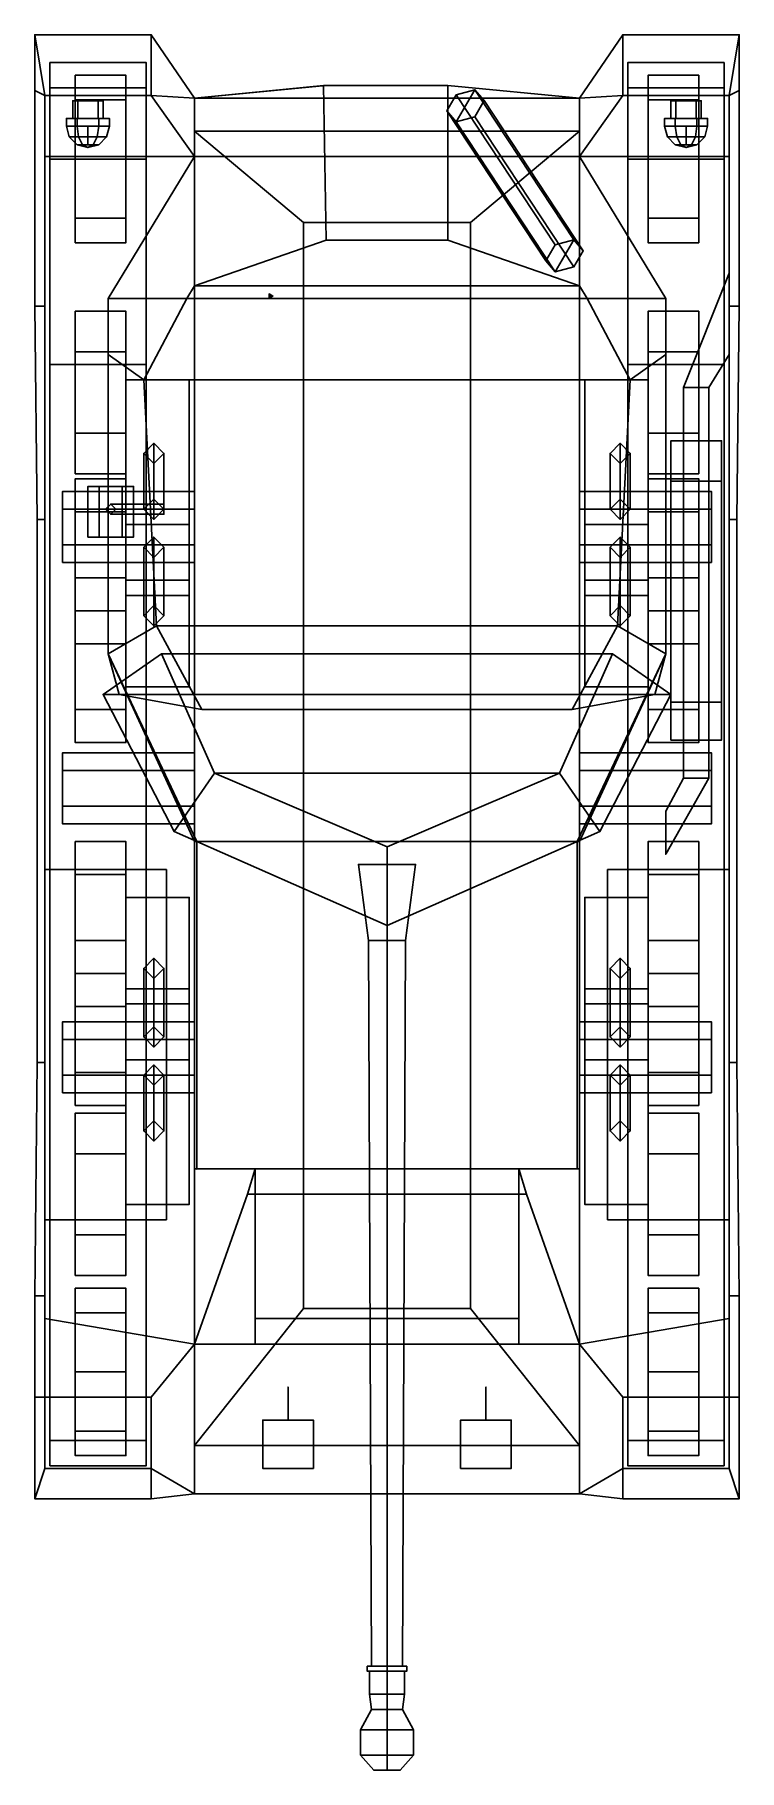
# Model space of a CAD drawing. Header units: millimetres. Extents: x -1.4 to 3, y -4 to 26.7.
# Drawn here: x -1.39 to 1.39, y -3.96 to 2.88 of the extents above.
import ezdxf

# ---------------------------------------------------------------- set-up
doc = ezdxf.new("R2010")
doc.units = ezdxf.units.MM
doc.header["$MEASUREMENT"] = 0
for name, color, linetype in [('gun', 1, 'Continuous'), ('mudguards', 6, 'Continuous'), ('sleeve', 5, 'Continuous'), ('suspension', 5, 'Continuous'), ('tracks', 3, 'Continuous'), ('wheels', 2, 'Continuous')]:
    doc.layers.add(name, color=color, linetype=linetype)

msp = doc.modelspace()

# ---------------------------------------------------------------- linework, layer by layer
for points in [[(-0.24, 2.68, 0.66), (-0.76, 2.63, 0.66), (-0.76, 2.63, 0.83), (-0.24, 2.68, 0.83)], [(-0.25, 2.68, 0.83), (-0.76, 2.63, 0.83), (-0.76, 1.89, 1.86), (-0.24, 2.07, 1.86)], [(0.24, 2.07, 1.86), (0.24, 2.68, 0.83), (-0.25, 2.68, 0.83), (-0.24, 2.07, 1.86)], [(0.24, 2.68, 0.83), (0.24, 2.68, 0.66), (-0.24, 2.68, 0.66), (-0.24, 2.68, 0.83)], [(0.76, 2.63, 0.83), (0.76, 2.63, 0.66), (0.24, 2.68, 0.66), (0.24, 2.68, 0.83)], [(0.76, 1.89, 1.86), (0.76, 2.63, 0.83), (0.24, 2.68, 0.83), (0.24, 2.07, 1.86)], [(-1.24, 2.62, 1.3), (-1.24, 2.55, 1.3), (-1.22, 2.55, 1.34), (-1.22, 2.62, 1.34)], [(-1.14, 2.62, 1.34), (-1.12, 2.62, 1.3), (-1.24, 2.62, 1.3), (-1.22, 2.62, 1.34)], [(-1.12, 2.62, 1.3), (-1.12, 2.55, 1.3), (-1.24, 2.55, 1.3), (-1.24, 2.62, 1.3)], [(-1.22, 2.62, 1.34), (-1.22, 2.55, 1.34), (-1.14, 2.55, 1.34), (-1.14, 2.62, 1.34)], [(-1.14, 2.55, 1.34), (-1.12, 2.55, 1.3), (-1.12, 2.62, 1.3), (-1.14, 2.62, 1.34)], [(-0.76, 2.5, 0.58), (-0.76, -2.68, 0.58), (-0.76, -2.87, 0.66), (-0.76, 2.63, 0.66)], [(0.76, 2.63, 0.66), (0.76, 2.5, 0.58), (-0.76, 2.5, 0.58), (-0.76, 2.63, 0.66)], [(-0.76, 2.63, 0.66), (-0.76, -2.87, 0.66), (-0.76, -2.87, 0.83), (-0.76, 2.63, 0.83)], [(0.76, 2.63, 0.83), (0.76, 2.63, 0.66), (-0.76, 2.63, 0.66), (-0.76, 2.63, 0.83)], [(-0.76, 2.63, 0.83), (-0.76, 2.63, 0.66), (0.76, 2.63, 0.66), (0.76, 2.63, 0.83)], [(-0.76, 1.89, 1.86), (-0.76, 2.63, 0.83), (0.76, 2.63, 0.83), (0.76, 1.89, 1.86)], [(-0.76, 2.63, 0.83), (-0.76, -2.87, 0.83), (-0.76, -2.28, 1.16), (-0.76, 2.4, 1.16)], [(0.76, 2.4, 1.16), (0.76, 2.63, 0.83), (-0.76, 2.63, 0.83), (-0.76, 2.4, 1.16)], [(0.3468, 2.6631, 1.1526), (0.2732, 2.5369, 1.0874), (0.2364, 2.5799, 1.1439), (0.2732, 2.643, 1.1765)], [(0.2732, 2.643, 1.1765), (0.2364, 2.5799, 1.1439), (0.6271, 1.9882, 1.8491), (0.6639, 2.0513, 1.8817)], [(0.3468, 2.6631, 1.1526), (0.2732, 2.643, 1.1765), (0.6639, 2.0513, 1.8817), (0.7376, 2.0714, 1.8577)], [(0.3836, 2.6201, 1.0961), (0.3468, 2.557, 1.0635), (0.2732, 2.5369, 1.0874), (0.3468, 2.6631, 1.1526)], [(0.3836, 2.6201, 1.0961), (0.3468, 2.6631, 1.1526), (0.7376, 2.0714, 1.8577), (0.7744, 2.0284, 1.8012)], [(0.3468, 2.557, 1.0635), (0.3836, 2.6201, 1.0961), (0.7744, 2.0284, 1.8012), (0.7376, 1.9653, 1.7686)], [(0.76, -2.87, 0.66), (0.76, -2.68, 0.58), (0.76, 2.5, 0.58), (0.76, 2.63, 0.66)], [(0.76, -2.87, 0.83), (0.76, -2.87, 0.66), (0.76, 2.63, 0.66), (0.76, 2.63, 0.83)], [(0.76, -2.28, 1.16), (0.76, -2.87, 0.83), (0.76, 2.63, 0.83), (0.76, 2.4, 1.16)], [(1.24, 2.62, 1.3), (1.24, 2.55, 1.3), (1.12, 2.55, 1.3), (1.12, 2.62, 1.3)], [(1.12, 2.62, 1.3), (1.12, 2.55, 1.3), (1.14, 2.55, 1.34), (1.14, 2.62, 1.34)], [(1.22, 2.62, 1.34), (1.24, 2.62, 1.3), (1.12, 2.62, 1.3), (1.14, 2.62, 1.34)], [(1.14, 2.62, 1.34), (1.14, 2.55, 1.34), (1.22, 2.55, 1.34), (1.22, 2.62, 1.34)], [(1.22, 2.55, 1.34), (1.24, 2.55, 1.3), (1.24, 2.62, 1.3), (1.22, 2.62, 1.34)], [(-1.2225, 2.55, 1.3636), (-1.265, 2.55, 1.29), (-1.265, 2.52, 1.29), (-1.2225, 2.52, 1.3636)], [(-1.265, 2.55, 1.29), (-1.2225, 2.55, 1.2164), (-1.2225, 2.52, 1.2164), (-1.265, 2.52, 1.29)], [(-1.095, 2.55, 1.29), (-1.265, 2.55, 1.29), (-1.2225, 2.55, 1.3636), (-1.1375, 2.55, 1.3636)], [(-1.1375, 2.55, 1.2164), (-1.2225, 2.55, 1.2164), (-1.265, 2.55, 1.29), (-1.095, 2.55, 1.29)], [(-1.1375, 2.55, 1.3636), (-1.2225, 2.55, 1.3636), (-1.2225, 2.52, 1.3636), (-1.1375, 2.52, 1.3636)], [(-1.2225, 2.55, 1.2164), (-1.1375, 2.55, 1.2164), (-1.1375, 2.52, 1.2164), (-1.2225, 2.52, 1.2164)], [(-1.095, 2.55, 1.29), (-1.1375, 2.55, 1.3636), (-1.1375, 2.52, 1.3636), (-1.095, 2.52, 1.29)], [(-1.1375, 2.55, 1.2164), (-1.095, 2.55, 1.29), (-1.095, 2.52, 1.29), (-1.1375, 2.52, 1.2164)], [(0.2364, 2.5799, 1.1439), (0.2732, 2.5369, 1.0874), (0.6639, 1.9452, 1.7926), (0.6271, 1.9882, 1.8491)], [(0.2732, 2.5369, 1.0874), (0.3468, 2.557, 1.0635), (0.7376, 1.9653, 1.7686), (0.6639, 1.9452, 1.7926)], [(1.2225, 2.55, 1.2164), (1.1375, 2.55, 1.2164), (1.095, 2.55, 1.29), (1.265, 2.55, 1.29)], [(1.095, 2.55, 1.29), (1.1375, 2.55, 1.2164), (1.1375, 2.52, 1.2164), (1.095, 2.52, 1.29)], [(1.265, 2.55, 1.29), (1.095, 2.55, 1.29), (1.1375, 2.55, 1.3636), (1.2225, 2.55, 1.3636)], [(1.1375, 2.55, 1.3636), (1.095, 2.55, 1.29), (1.095, 2.52, 1.29), (1.1375, 2.52, 1.3636)], [(1.1375, 2.55, 1.2164), (1.2225, 2.55, 1.2164), (1.2225, 2.52, 1.2164), (1.1375, 2.52, 1.2164)], [(1.2225, 2.55, 1.3636), (1.1375, 2.55, 1.3636), (1.1375, 2.52, 1.3636), (1.2225, 2.52, 1.3636)], [(1.2225, 2.55, 1.2164), (1.265, 2.55, 1.29), (1.265, 2.52, 1.29), (1.2225, 2.52, 1.2164)], [(1.265, 2.55, 1.29), (1.2225, 2.55, 1.3636), (1.2225, 2.52, 1.3636), (1.265, 2.52, 1.29)], [(-1.2536, 2.4775, 1.29), (-1.265, 2.52, 1.29), (-1.2225, 2.52, 1.2164), (-1.2168, 2.4775, 1.2262)], [(-1.2168, 2.4775, 1.3537), (-1.2225, 2.52, 1.3636), (-1.265, 2.52, 1.29), (-1.2536, 2.4775, 1.29)], [(-1.2225, 2.4464, 1.29), (-1.2536, 2.4775, 1.29), (-1.2168, 2.4775, 1.2262), (-1.2012, 2.4464, 1.2532)], [(-1.2012, 2.4464, 1.3268), (-1.2168, 2.4775, 1.3537), (-1.2536, 2.4775, 1.29), (-1.2225, 2.4464, 1.29)], [(-1.2168, 2.4775, 1.2262), (-1.2225, 2.52, 1.2164), (-1.1375, 2.52, 1.2164), (-1.1432, 2.4775, 1.2262)], [(-1.1432, 2.4775, 1.3537), (-1.1375, 2.52, 1.3636), (-1.2225, 2.52, 1.3636), (-1.2168, 2.4775, 1.3537)], [(-1.2012, 2.4464, 1.2532), (-1.2168, 2.4775, 1.2262), (-1.1432, 2.4775, 1.2262), (-1.1587, 2.4464, 1.2532)], [(-1.1587, 2.4464, 1.3268), (-1.1432, 2.4775, 1.3537), (-1.2168, 2.4775, 1.3537), (-1.2012, 2.4464, 1.3268)], [(-1.18, 2.52, 1.16), (-1.18, 2.45, 1.16), (-1.18, 2.48, 1.23), (-1.18, 2.52, 1.22)], [(-1.18, 2.52, 1.22), (-1.18, 2.48, 1.23), (-1.18, 2.45, 1.16), (-1.18, 2.52, 1.16)], [(-1.1587, 2.4464, 1.2532), (-1.1432, 2.4775, 1.2262), (-1.1064, 2.4775, 1.29), (-1.1375, 2.4464, 1.29)], [(-1.1375, 2.4464, 1.29), (-1.1064, 2.4775, 1.29), (-1.1432, 2.4775, 1.3537), (-1.1587, 2.4464, 1.3268)], [(-1.1432, 2.4775, 1.2262), (-1.1375, 2.52, 1.2164), (-1.095, 2.52, 1.29), (-1.1064, 2.4775, 1.29)], [(-1.1064, 2.4775, 1.29), (-1.095, 2.52, 1.29), (-1.1375, 2.52, 1.3636), (-1.1432, 2.4775, 1.3537)], [(-0.33, 2.14, 0.43), (-0.33, -2.14, 0.43), (-0.76, -2.68, 0.58), (-0.76, 2.5, 0.58)], [(0.76, 2.5, 0.58), (0.33, 2.14, 0.43), (-0.33, 2.14, 0.43), (-0.76, 2.5, 0.58)], [(0.76, -2.68, 0.58), (0.33, -2.14, 0.43), (0.33, 2.14, 0.43), (0.76, 2.5, 0.58)], [(1.1064, 2.4775, 1.29), (1.095, 2.52, 1.29), (1.1375, 2.52, 1.2164), (1.1432, 2.4775, 1.2262)], [(1.1432, 2.4775, 1.3537), (1.1375, 2.52, 1.3636), (1.095, 2.52, 1.29), (1.1064, 2.4775, 1.29)], [(1.1375, 2.4464, 1.29), (1.1064, 2.4775, 1.29), (1.1432, 2.4775, 1.2262), (1.1587, 2.4464, 1.2532)], [(1.1587, 2.4464, 1.3268), (1.1432, 2.4775, 1.3537), (1.1064, 2.4775, 1.29), (1.1375, 2.4464, 1.29)], [(1.1432, 2.4775, 1.2262), (1.1375, 2.52, 1.2164), (1.2225, 2.52, 1.2164), (1.2168, 2.4775, 1.2262)], [(1.2168, 2.4775, 1.3537), (1.2225, 2.52, 1.3636), (1.1375, 2.52, 1.3636), (1.1432, 2.4775, 1.3537)], [(1.1587, 2.4464, 1.2532), (1.1432, 2.4775, 1.2262), (1.2168, 2.4775, 1.2262), (1.2012, 2.4464, 1.2532)], [(1.2012, 2.4464, 1.3268), (1.2168, 2.4775, 1.3537), (1.1432, 2.4775, 1.3537), (1.1587, 2.4464, 1.3268)], [(1.18, 2.52, 1.16), (1.18, 2.45, 1.16), (1.18, 2.48, 1.23), (1.18, 2.52, 1.22)], [(1.18, 2.52, 1.22), (1.18, 2.48, 1.23), (1.18, 2.45, 1.16), (1.18, 2.52, 1.16)], [(1.2012, 2.4464, 1.2532), (1.2168, 2.4775, 1.2262), (1.2536, 2.4775, 1.29), (1.2225, 2.4464, 1.29)], [(1.2225, 2.4464, 1.29), (1.2536, 2.4775, 1.29), (1.2168, 2.4775, 1.3537), (1.2012, 2.4464, 1.3268)], [(1.2168, 2.4775, 1.2262), (1.2225, 2.52, 1.2164), (1.265, 2.52, 1.29), (1.2536, 2.4775, 1.29)], [(1.2536, 2.4775, 1.29), (1.265, 2.52, 1.29), (1.2225, 2.52, 1.3636), (1.2168, 2.4775, 1.3537)], [(-1.18, 2.435, 1.29), (-1.2225, 2.4464, 1.29), (-1.2012, 2.4464, 1.2532), (-1.18, 2.435, 1.29)], [(-1.18, 2.435, 1.29), (-1.2012, 2.4464, 1.3268), (-1.2225, 2.4464, 1.29), (-1.18, 2.435, 1.29)], [(-1.18, 2.435, 1.29), (-1.2012, 2.4464, 1.2532), (-1.1587, 2.4464, 1.2532), (-1.18, 2.435, 1.29)], [(-1.18, 2.435, 1.29), (-1.1587, 2.4464, 1.3268), (-1.2012, 2.4464, 1.3268), (-1.18, 2.435, 1.29)], [(-1.18, 2.435, 1.29), (-1.1587, 2.4464, 1.2532), (-1.1375, 2.4464, 1.29), (-1.18, 2.435, 1.29)], [(-1.18, 2.435, 1.29), (-1.1375, 2.4464, 1.29), (-1.1587, 2.4464, 1.3268), (-1.18, 2.435, 1.29)], [(-0.76, 2.4, 1.16), (-1.1, 1.84, 1.16), (-0.79, 1.84, 1.87), (-0.76, 1.89, 1.86)], [(0.76, 1.89, 1.86), (0.76, 2.4, 1.16), (-0.76, 2.4, 1.16), (-0.76, 1.89, 1.86)], [(0.79, 1.84, 1.87), (1.1, 1.84, 1.16), (0.76, 2.4, 1.16), (0.76, 1.89, 1.86)], [(1.18, 2.435, 1.29), (1.1375, 2.4464, 1.29), (1.1587, 2.4464, 1.2532), (1.18, 2.435, 1.29)], [(1.18, 2.435, 1.29), (1.1587, 2.4464, 1.3268), (1.1375, 2.4464, 1.29), (1.18, 2.435, 1.29)], [(1.18, 2.435, 1.29), (1.1587, 2.4464, 1.2532), (1.2012, 2.4464, 1.2532), (1.18, 2.435, 1.29)], [(1.18, 2.435, 1.29), (1.2012, 2.4464, 1.3268), (1.1587, 2.4464, 1.3268), (1.18, 2.435, 1.29)], [(1.18, 2.435, 1.29), (1.2012, 2.4464, 1.2532), (1.2225, 2.4464, 1.29), (1.18, 2.435, 1.29)], [(1.18, 2.435, 1.29), (1.2225, 2.4464, 1.29), (1.2012, 2.4464, 1.3268), (1.18, 2.435, 1.29)], [(0.33, 2.14, 0.43), (0.33, -2.14, 0.43), (-0.33, -2.14, 0.43), (-0.33, 2.14, 0.43)], [(-0.24, 2.07, 1.86), (-0.76, 1.89, 1.86), (0.76, 1.89, 1.86), (0.24, 2.07, 1.86)], [(0.6639, 2.0513, 1.8817), (0.6271, 1.9882, 1.8491), (0.6639, 1.9452, 1.7926), (0.7376, 2.0714, 1.8577)], [(0.7376, 2.0714, 1.8577), (0.6639, 1.9452, 1.7926), (0.7376, 1.9653, 1.7686), (0.7744, 2.0284, 1.8012)], [(1.35, 1.94, 1.25), (1.17, 1.49, 1.25), (1.17, 1.49, 1.35), (1.35, 1.94, 1.35)], [(1.35, 1.62, 1.25), (1.27, 1.49, 1.25), (1.17, 1.49, 1.25), (1.35, 1.94, 1.25)], [(1.35, 1.94, 1.35), (1.17, 1.49, 1.35), (1.27, 1.49, 1.35), (1.35, 1.62, 1.35)], [(1.35, 1.94, 1.25), (1.35, 1.94, 1.35), (1.35, 1.62, 1.35), (1.35, 1.62, 1.25)], [(-0.76, 1.89, 1.86), (-0.79, 1.84, 1.87), (0.79, 1.84, 1.87), (0.76, 1.89, 1.86)], [(-0.45, 1.85, 1.86), (-0.465, 1.8587, 1.86), (-0.46, 1.85, 2.38)], [(-0.465, 1.8587, 1.86), (-0.465, 1.8413, 1.86), (-0.46, 1.85, 2.38)], [(-0.465, 1.8413, 1.86), (-0.45, 1.85, 1.86), (-0.46, 1.85, 2.38)], [(-1.1, 1.84, 1.16), (-1.1, 0.44, 1.16), (-1.1, 0.44, 1.5), (-1.1, 1.62, 1.5)], [(-1.1, 1.84, 1.16), (-1.1, 1.62, 1.5), (-0.96, 1.52, 1.94), (-0.79, 1.84, 1.87)], [(-0.79, 1.84, 1.87), (-0.96, 1.52, 1.94), (0.96, 1.52, 1.94), (0.79, 1.84, 1.87)], [(0.96, 1.52, 1.94), (1.1, 1.62, 1.5), (1.1, 1.84, 1.16), (0.79, 1.84, 1.87)], [(1.1, 0.44, 1.5), (1.1, 0.44, 1.16), (1.1, 1.84, 1.16), (1.1, 1.62, 1.5)], [(-1.1, 1.62, 1.5), (-1.1, 0.44, 1.5), (-0.91, 0.55, 2.11), (-0.96, 1.52, 1.94)], [(0.91, 0.55, 2.11), (1.1, 0.44, 1.5), (1.1, 1.62, 1.5), (0.96, 1.52, 1.94)], [(1.27, 1.49, 1.35), (1.27, 1.49, 1.25), (1.35, 1.62, 1.25), (1.35, 1.62, 1.35)], [(-0.96, 1.52, 1.94), (-0.91, 0.55, 2.11), (0.91, 0.55, 2.11), (0.96, 1.52, 1.94)], [(1.17, 1.49, 1.25), (1.17, 1.28, 1.25), (1.17, 1.28, 1.35), (1.17, 1.49, 1.35)], [(1.27, 1.49, 1.25), (1.27, 1.28, 1.25), (1.17, 1.28, 1.25), (1.17, 1.49, 1.25)], [(1.17, 1.49, 1.35), (1.17, 1.28, 1.35), (1.27, 1.28, 1.35), (1.27, 1.49, 1.35)], [(1.27, 1.28, 1.35), (1.27, 1.28, 1.25), (1.27, 1.49, 1.25), (1.27, 1.49, 1.35)], [(1.17, 1.28, 1.3966), (1.12, 1.28, 1.31), (1.12, 0.1, 1.31), (1.17, 0.1, 1.3966)], [(1.12, 1.28, 1.31), (1.17, 1.28, 1.2234), (1.17, 0.1, 1.2234), (1.12, 0.1, 1.31)], [(1.12, 1.28, 1.31), (1.17, 1.28, 1.3966), (1.27, 1.28, 1.3966), (1.32, 1.28, 1.31)], [(1.17, 1.28, 1.2234), (1.12, 1.28, 1.31), (1.32, 1.28, 1.31), (1.27, 1.28, 1.2234)], [(1.27, 1.28, 1.3966), (1.17, 1.28, 1.3966), (1.17, 0.1, 1.3966), (1.27, 0.1, 1.3966)], [(1.17, 1.28, 1.2234), (1.27, 1.28, 1.2234), (1.27, 0.1, 1.2234), (1.17, 0.1, 1.2234)], [(1.32, 1.28, 1.31), (1.27, 1.28, 1.3966), (1.27, 0.1, 1.3966), (1.32, 0.1, 1.31)], [(1.27, 1.28, 1.2234), (1.32, 1.28, 1.31), (1.32, 0.1, 1.31), (1.27, 0.1, 1.2234)], [(-1.135, 1.1, 2.1979), (-1.18, 1.1, 2.12), (-1.18, 0.9, 2.12), (-1.135, 0.9, 2.1979)], [(-1.18, 1.1, 2.12), (-1.135, 1.1, 2.0421), (-1.135, 0.9, 2.0421), (-1.18, 0.9, 2.12)], [(-1, 1.1, 2.12), (-1.18, 1.1, 2.12), (-1.135, 1.1, 2.1979), (-1.045, 1.1, 2.1979)], [(-1.045, 1.1, 2.0421), (-1.135, 1.1, 2.0421), (-1.18, 1.1, 2.12), (-1, 1.1, 2.12)], [(-1.045, 1.1, 2.1979), (-1.135, 1.1, 2.1979), (-1.135, 0.9, 2.1979), (-1.045, 0.9, 2.1979)], [(-1.135, 1.1, 2.0421), (-1.045, 1.1, 2.0421), (-1.045, 0.9, 2.0421), (-1.135, 0.9, 2.0421)], [(-1, 1.1, 2.12), (-1.045, 1.1, 2.1979), (-1.045, 0.9, 2.1979), (-1, 0.9, 2.12)], [(-1.045, 1.1, 2.0421), (-1, 1.1, 2.12), (-1, 0.9, 2.12), (-1.045, 0.9, 2.0421)], [(1.12, 1.12, 1.16), (1.12, 1.12, 1.31), (1.32, 1.12, 1.31), (1.32, 1.12, 1.16)], [(1.32, 1.12, 1.16), (1.32, 1.12, 1.31), (1.12, 1.12, 1.31), (1.12, 1.12, 1.16)], [(-1.11, 1.01, 2.05), (-1.09, 1.03, 2.05), (-1.09, 1.03, 1.98), (-1.11, 1.01, 1.98)], [(-1.11, 1.01, 1.98), (-1.09, 1.03, 1.98), (-0.88, 1.03, 1.86), (-0.88, 1.01, 1.84)], [(-1.09, 1.03, 2.05), (-1.07, 1.01, 2.05), (-1.07, 1.01, 1.98), (-1.09, 1.03, 1.98)], [(-0.88, 1.01, 2.02), (-0.88, 1.03, 2), (-1.09, 1.03, 2), (-1.07, 1.01, 2.02)], [(-0.88, 1.03, 2), (-0.88, 1.01, 1.98), (-1.07, 1.01, 1.98), (-1.09, 1.03, 2)], [(-1.09, 1.03, 1.98), (-1.07, 1.01, 1.98), (-0.88, 1.01, 1.88), (-0.88, 1.03, 1.86)], [(-1.09, 0.99, 2.05), (-1.11, 1.01, 2.05), (-1.11, 1.01, 1.98), (-1.09, 0.99, 1.98)], [(-1.09, 0.99, 1.98), (-1.11, 1.01, 1.98), (-0.88, 1.01, 1.84), (-0.88, 0.99, 1.86)], [(-1.07, 1.01, 2.05), (-1.09, 0.99, 2.05), (-1.09, 0.99, 1.98), (-1.07, 1.01, 1.98)], [(-0.88, 0.99, 2), (-0.88, 1.01, 2.02), (-1.07, 1.01, 2.02), (-1.09, 0.99, 2)], [(-0.88, 1.01, 1.98), (-0.88, 0.99, 2), (-1.09, 0.99, 2), (-1.07, 1.01, 1.98)], [(-1.07, 1.01, 1.98), (-1.09, 0.99, 1.98), (-0.88, 0.99, 1.86), (-0.88, 1.01, 1.88)], [(-1.045, 0.9, 2.1979), (-1.135, 0.9, 2.1979), (-1.18, 0.9, 2.12), (-1, 0.9, 2.12)], [(-1, 0.9, 2.12), (-1.18, 0.9, 2.12), (-1.135, 0.9, 2.0421), (-1.045, 0.9, 2.0421)], [(-1.1, 0.44, 1.5), (-1.0564, 0.28, 1.5), (-0.73, 0.22, 2.11), (-0.91, 0.55, 2.11)], [(-0.91, 0.55, 2.11), (-0.73, 0.22, 2.11), (0.73, 0.22, 2.11), (0.91, 0.55, 2.11)], [(0.73, 0.22, 2.11), (1.0564, 0.28, 1.5), (1.1, 0.44, 1.5), (0.91, 0.55, 2.11)], [(-1.12, 0.28, 1.5), (-0.84, -0.26, 1.5), (-0.68, -0.03, 2.13), (-0.89, 0.44, 2.13)], [(0.89, 0.44, 2.13), (1.12, 0.28, 1.5), (-1.12, 0.28, 1.5), (-0.89, 0.44, 2.13)], [(-1.1, 0.44, 1.16), (-0.76, -0.3, 1.16), (-0.75, -0.3, 1.5), (-1.1, 0.44, 1.5)], [(-0.89, 0.44, 2.13), (-0.68, -0.03, 2.13), (0.68, -0.03, 2.13), (0.89, 0.44, 2.13)], [(0.68, -0.03, 2.13), (0.84, -0.26, 1.5), (1.12, 0.28, 1.5), (0.89, 0.44, 2.13)], [(0.75, -0.3, 1.5), (0.76, -0.3, 1.16), (1.1, 0.44, 1.16), (1.1, 0.44, 1.5)], [(1.12, 0.25, 1.16), (1.12, 0.25, 1.31), (1.32, 0.25, 1.31), (1.32, 0.25, 1.16)], [(1.32, 0.25, 1.16), (1.32, 0.25, 1.31), (1.12, 0.25, 1.31), (1.12, 0.25, 1.16)], [(1.17, 0.1, 1.3966), (1.12, 0.1, 1.31), (1.32, 0.1, 1.31), (1.27, 0.1, 1.3966)], [(1.12, 0.1, 1.31), (1.17, 0.1, 1.2234), (1.27, 0.1, 1.2234), (1.32, 0.1, 1.31)], [(1.17, 0.1, 1.35), (1.17, -0.05, 1.35), (1.27, -0.05, 1.35), (1.27, 0.1, 1.35)], [(1.17, 0.1, 1.25), (1.17, -0.05, 1.25), (1.17, -0.05, 1.35), (1.17, 0.1, 1.35)], [(1.27, 0.1, 1.25), (1.27, -0.05, 1.25), (1.17, -0.05, 1.25), (1.17, 0.1, 1.25)], [(1.27, -0.05, 1.35), (1.27, -0.05, 1.25), (1.27, 0.1, 1.25), (1.27, 0.1, 1.35)], [(-0.84, -0.26, 1.5), (0, -0.63, 1.5), (0, -0.32, 2.13), (-0.68, -0.03, 2.13)], [(-0.68, -0.03, 2.13), (0, -0.32, 2.13), (0, -0.32, 2.13), (0.68, -0.03, 2.13)], [(0, -0.32, 2.13), (0, -0.63, 1.5), (0.84, -0.26, 1.5), (0.68, -0.03, 2.13)], [(1.1, -0.35, 1.35), (1.1, -0.35, 1.25), (1.27, -0.05, 1.25), (1.27, -0.05, 1.35)], [(1.17, -0.05, 1.25), (1.1, -0.18, 1.25), (1.1, -0.18, 1.35), (1.17, -0.05, 1.35)], [(1.27, -0.05, 1.25), (1.1, -0.35, 1.25), (1.1, -0.18, 1.25), (1.17, -0.05, 1.25)], [(1.17, -0.05, 1.35), (1.1, -0.18, 1.35), (1.1, -0.35, 1.35), (1.27, -0.05, 1.35)], [(-0.76, -0.3, 1.16), (-0.76, -1.59, 1.16), (-0.75, -1.59, 1.43), (-0.75, -0.3, 1.5)], [(-0.75, -0.3, 1.5), (-0.75, -1.59, 1.43), (0.75, -1.59, 1.43), (0.75, -0.3, 1.5)], [(0, -0.32, 2.13), (0, -0.63, 1.5), (0, -0.63, 1.5), (0, -0.32, 2.13)], [(0.75, -1.59, 1.43), (0.76, -1.59, 1.16), (0.76, -0.3, 1.16), (0.75, -0.3, 1.5)], [(-0.87, -0.41, 1.39), (-0.87, -0.41, 1.16), (-1.35, -0.41, 1.16), (-1.35, -0.41, 1.39)], [(-1.35, -0.41, 1.16), (-1.35, -1.79, 1.16), (-1.35, -1.79, 1.39), (-1.35, -0.41, 1.39)], [(-1.35, -0.41, 1.39), (-1.35, -1.79, 1.39), (-0.87, -1.79, 1.39), (-0.87, -0.41, 1.39)], [(-0.87, -1.79, 1.39), (-0.87, -1.79, 1.16), (-0.87, -0.41, 1.16), (-0.87, -0.41, 1.39)], [(0.87, -0.41, 1.16), (0.87, -1.79, 1.16), (0.87, -1.79, 1.39), (0.87, -0.41, 1.39)], [(0.87, -0.41, 1.39), (0.87, -1.79, 1.39), (1.35, -1.79, 1.39), (1.35, -0.41, 1.39)], [(1.35, -0.41, 1.39), (1.35, -0.41, 1.16), (0.87, -0.41, 1.16), (0.87, -0.41, 1.39)], [(1.35, -1.79, 1.39), (1.35, -1.79, 1.16), (1.35, -0.41, 1.16), (1.35, -0.41, 1.39)], [(-0.7498, -1.5905, 1.43), (-0.76, -1.59, 1.16), (0.76, -1.59, 1.16), (0.75, -1.59, 1.43)], [(-0.76, -1.59, 1.16), (-0.76, -2.28, 1.16), (-0.55, -1.69, 1.41), (-0.52, -1.59, 1.43)], [(-0.52, -1.59, 1.43), (-0.55, -1.69, 1.41), (0.55, -1.69, 1.41), (0.52, -1.59, 1.43)], [(-0.52, -1.69, 1.41), (-0.52, -2.28, 1.16), (-0.52, -2.18, 1.36), (-0.52, -1.59, 1.43)], [(-0.52, -1.59, 1.43), (-0.52, -2.18, 1.36), (0.52, -2.18, 1.36), (0.52, -1.59, 1.43)], [(0.52, -2.18, 1.36), (0.52, -2.28, 1.16), (0.52, -1.69, 1.41), (0.52, -1.59, 1.43)], [(0.55, -1.69, 1.41), (0.76, -2.28, 1.16), (0.76, -1.59, 1.16), (0.52, -1.59, 1.43)], [(-0.55, -1.69, 1.41), (-0.76, -2.28, 1.16), (0.76, -2.28, 1.16), (0.55, -1.69, 1.41)], [(-1.35, -1.79, 1.39), (-1.35, -1.79, 1.16), (-0.87, -1.79, 1.16), (-0.87, -1.79, 1.39)], [(0.87, -1.79, 1.39), (0.87, -1.79, 1.16), (1.35, -1.79, 1.16), (1.35, -1.79, 1.39)], [(-0.76, -2.68, 0.58), (-0.33, -2.14, 0.43), (0.33, -2.14, 0.43), (0.76, -2.68, 0.58)], [(-0.52, -2.18, 1.36), (-0.52, -2.28, 1.16), (0.52, -2.28, 1.16), (0.52, -2.18, 1.36)], [(-0.76, -2.28, 1.16), (-0.76, -2.87, 0.83), (0.76, -2.87, 0.83), (0.76, -2.28, 1.16)], [(-0.39, -2.56, 1), (-0.39, -2.58, 1.03), (-0.39, -2.58, 1.18), (-0.39, -2.45, 1.06)], [(-0.39, -2.45, 1.06), (-0.39, -2.58, 1.18), (-0.39, -2.58, 1.03), (-0.39, -2.56, 1)], [(0.39, -2.45, 1.06), (0.39, -2.58, 1.18), (0.39, -2.58, 1.03), (0.39, -2.56, 1)], [(0.39, -2.56, 1), (0.39, -2.58, 1.03), (0.39, -2.58, 1.18), (0.39, -2.45, 1.06)], [(-0.29, -2.58, 1.21), (-0.29, -2.58, 1.01), (-0.49, -2.58, 1.01), (-0.49, -2.58, 1.21)], [(-0.49, -2.58, 1.01), (-0.49, -2.77, 1.01), (-0.49, -2.77, 1.21), (-0.49, -2.58, 1.21)], [(-0.29, -2.58, 1.01), (-0.29, -2.77, 1.01), (-0.49, -2.77, 1.01), (-0.49, -2.58, 1.01)], [(-0.49, -2.58, 1.21), (-0.49, -2.77, 1.21), (-0.29, -2.77, 1.21), (-0.29, -2.58, 1.21)], [(-0.29, -2.77, 1.21), (-0.29, -2.77, 1.01), (-0.29, -2.58, 1.01), (-0.29, -2.58, 1.21)], [(0.29, -2.58, 1.01), (0.29, -2.77, 1.01), (0.29, -2.77, 1.21), (0.29, -2.58, 1.21)], [(0.49, -2.58, 1.21), (0.49, -2.58, 1.01), (0.29, -2.58, 1.01), (0.29, -2.58, 1.21)], [(0.29, -2.58, 1.21), (0.29, -2.77, 1.21), (0.49, -2.77, 1.21), (0.49, -2.58, 1.21)], [(0.49, -2.58, 1.01), (0.49, -2.77, 1.01), (0.29, -2.77, 1.01), (0.29, -2.58, 1.01)], [(0.49, -2.77, 1.21), (0.49, -2.77, 1.01), (0.49, -2.58, 1.01), (0.49, -2.58, 1.21)], [(-0.76, -2.87, 0.66), (-0.76, -2.68, 0.58), (0.76, -2.68, 0.58), (0.76, -2.87, 0.66)], [(0, -2.7, 0.92), (0, -2.85, 0.98), (0, -2.87, 0.83)], [(0, -2.87, 0.83), (0, -2.87, 0.83), (0, -2.85, 0.98), (0, -2.7, 0.92)], [(-0.49, -2.77, 1.21), (-0.49, -2.77, 1.01), (-0.29, -2.77, 1.01), (-0.29, -2.77, 1.21)], [(0.29, -2.77, 1.21), (0.29, -2.77, 1.01), (0.49, -2.77, 1.01), (0.49, -2.77, 1.21)], [(-0.76, -2.87, 0.83), (-0.76, -2.87, 0.66), (0.76, -2.87, 0.66), (0.76, -2.87, 0.83)], [(0, -2.87, 0.83), (0, -2.88, 0.78), (0, -2.88, 0.98), (0, -2.85, 0.98)], [(0, -2.85, 0.98), (0, -2.88, 0.98), (0, -2.88, 0.78), (0, -2.87, 0.83)], [(0, -2.88, 0.98), (0, -2.92, 0.84), (0, -2.92, 0.76), (0, -2.88, 0.78)], [(0, -2.88, 0.78), (0, -2.92, 0.76), (0, -2.92, 0.84), (0, -2.88, 0.98)], [(0, -2.92, 0.76), (0, -2.96, 0.76), (0, -2.96, 0.83), (0, -2.92, 0.84)], [(0, -2.92, 0.84), (0, -2.96, 0.83), (0, -2.96, 0.76), (0, -2.92, 0.76)], [(0, -2.96, 0.94), (0, -3, 0.92), (0, -3, 0.83), (0, -2.96, 0.76)], [(0, -2.96, 0.76), (0, -3, 0.83), (0, -3, 0.92), (0, -2.96, 0.94)]]:
    msp.add_3dface(points)
at = {"layer": 'gun'}
for points in [[(0, -0.69, 1.785), (-0.0736, -0.69, 1.7425), (-0.0606, -3.55, 1.735), (0, -3.55, 1.77)], [(-0.0736, -0.69, 1.7425), (-0.0736, -0.69, 1.6575), (-0.0606, -3.55, 1.665), (-0.0606, -3.55, 1.735)], [(-0.0736, -0.69, 1.6575), (0, -0.69, 1.615), (0, -3.55, 1.63), (-0.0606, -3.55, 1.665)], [(0.0736, -0.69, 1.7425), (0, -0.69, 1.785), (0, -3.55, 1.77), (0.0606, -3.55, 1.735)], [(0, -0.69, 1.615), (0.0736, -0.69, 1.6575), (0.0606, -3.55, 1.665), (0, -3.55, 1.63)], [(0.0736, -0.69, 1.6575), (0.0736, -0.69, 1.7425), (0.0606, -3.55, 1.735), (0.0606, -3.55, 1.665)], [(0, -3.55, 1.79), (-0.0779, -3.55, 1.745), (-0.0779, -3.57, 1.745), (0, -3.57, 1.79)], [(-0.0779, -3.55, 1.745), (-0.0779, -3.55, 1.655), (-0.0779, -3.57, 1.655), (-0.0779, -3.57, 1.745)], [(-0.0779, -3.55, 1.655), (0, -3.55, 1.61), (0, -3.57, 1.61), (-0.0779, -3.57, 1.655)], [(0.0779, -3.55, 1.745), (-0.0779, -3.55, 1.655), (-0.0779, -3.55, 1.745), (0, -3.55, 1.79)], [(0.0779, -3.55, 1.655), (0, -3.55, 1.61), (-0.0779, -3.55, 1.655), (0.0779, -3.55, 1.745)], [(0.0779, -3.55, 1.745), (0, -3.55, 1.79), (0, -3.57, 1.79), (0.0779, -3.57, 1.745)], [(0, -3.55, 1.61), (0.0779, -3.55, 1.655), (0.0779, -3.57, 1.655), (0, -3.57, 1.61)], [(0.0779, -3.55, 1.655), (0.0779, -3.55, 1.745), (0.0779, -3.57, 1.745), (0.0779, -3.57, 1.655)], [(0, -3.57, 1.79), (-0.0779, -3.57, 1.745), (-0.0779, -3.57, 1.655), (0.0779, -3.57, 1.745)], [(0.0779, -3.57, 1.745), (-0.0779, -3.57, 1.655), (0, -3.57, 1.61), (0.0779, -3.57, 1.655)], [(0, -3.57, 1.78), (-0.0693, -3.57, 1.74), (-0.0693, -3.66, 1.74), (0, -3.66, 1.78)], [(-0.0693, -3.57, 1.74), (-0.0693, -3.57, 1.66), (-0.0693, -3.66, 1.66), (-0.0693, -3.66, 1.74)], [(-0.0693, -3.57, 1.66), (0, -3.57, 1.62), (0, -3.66, 1.62), (-0.0693, -3.66, 1.66)], [(0.0693, -3.57, 1.74), (0, -3.57, 1.78), (0, -3.66, 1.78), (0.0693, -3.66, 1.74)], [(0, -3.57, 1.62), (0.0693, -3.57, 1.66), (0.0693, -3.66, 1.66), (0, -3.66, 1.62)], [(0.0693, -3.57, 1.66), (0.0693, -3.57, 1.74), (0.0693, -3.66, 1.74), (0.0693, -3.66, 1.66)], [(0, -3.66, 1.78), (-0.0693, -3.66, 1.74), (-0.0606, -3.72, 1.735), (0, -3.72, 1.77)], [(-0.0693, -3.66, 1.74), (-0.0693, -3.66, 1.66), (-0.0606, -3.72, 1.665), (-0.0606, -3.72, 1.735)], [(-0.0693, -3.66, 1.66), (0, -3.66, 1.62), (0, -3.72, 1.63), (-0.0606, -3.72, 1.665)], [(0.0693, -3.66, 1.74), (0, -3.66, 1.78), (0, -3.72, 1.77), (0.0606, -3.72, 1.735)], [(0, -3.66, 1.62), (0.0693, -3.66, 1.66), (0.0606, -3.72, 1.665), (0, -3.72, 1.63)], [(0.0693, -3.66, 1.66), (0.0693, -3.66, 1.74), (0.0606, -3.72, 1.735), (0.0606, -3.72, 1.665)], [(0, -3.72, 1.77), (-0.0606, -3.72, 1.735), (-0.1039, -3.8, 1.76), (0, -3.8, 1.82)], [(-0.0606, -3.72, 1.735), (-0.0606, -3.72, 1.665), (-0.1039, -3.8, 1.64), (-0.1039, -3.8, 1.76)], [(-0.0606, -3.72, 1.665), (0, -3.72, 1.63), (0, -3.8, 1.58), (-0.1039, -3.8, 1.64)], [(-0.0606, -3.72, 1.665), (-0.0606, -3.72, 1.735), (-0.1039, -3.8, 1.76), (-0.1039, -3.8, 1.64)], [(0, -3.72, 1.63), (-0.0606, -3.72, 1.665), (-0.1039, -3.8, 1.64), (0, -3.8, 1.58)], [(-0.0606, -3.72, 1.735), (0, -3.72, 1.77), (0, -3.8, 1.82), (-0.1039, -3.8, 1.76)], [(0, -3.72, 1.77), (-0.0606, -3.72, 1.735), (-0.0606, -3.72, 1.665), (0.0606, -3.72, 1.735)], [(0.0606, -3.72, 1.735), (-0.0606, -3.72, 1.665), (0, -3.72, 1.63), (0.0606, -3.72, 1.665)], [(0.0606, -3.72, 1.735), (0, -3.72, 1.77), (0, -3.8, 1.82), (0.1039, -3.8, 1.76)], [(0, -3.72, 1.63), (0.0606, -3.72, 1.665), (0.1039, -3.8, 1.64), (0, -3.8, 1.58)], [(0.0606, -3.72, 1.665), (0, -3.72, 1.63), (0, -3.8, 1.58), (0.1039, -3.8, 1.64)], [(0, -3.72, 1.77), (0.0606, -3.72, 1.735), (0.1039, -3.8, 1.76), (0, -3.8, 1.82)], [(0.0606, -3.72, 1.665), (0.0606, -3.72, 1.735), (0.1039, -3.8, 1.76), (0.1039, -3.8, 1.64)], [(0.0606, -3.72, 1.735), (0.0606, -3.72, 1.665), (0.1039, -3.8, 1.64), (0.1039, -3.8, 1.76)], [(0, -3.8, 1.82), (-0.1039, -3.8, 1.76), (-0.1039, -3.9, 1.76), (0, -3.9, 1.82)], [(-0.1039, -3.8, 1.64), (0, -3.8, 1.58), (0, -3.9, 1.58), (-0.1039, -3.9, 1.64)], [(0, -3.8, 1.58), (-0.1039, -3.8, 1.64), (-0.1039, -3.9, 1.64), (0, -3.9, 1.58)], [(-0.1039, -3.8, 1.76), (0, -3.8, 1.82), (0, -3.9, 1.82), (-0.1039, -3.9, 1.76)], [(0.1039, -3.8, 1.76), (0, -3.8, 1.82), (0, -3.9, 1.82), (0.1039, -3.9, 1.76)], [(0, -3.8, 1.58), (0.1039, -3.8, 1.64), (0.1039, -3.9, 1.64), (0, -3.9, 1.58)], [(0.1039, -3.8, 1.64), (0, -3.8, 1.58), (0, -3.9, 1.58), (0.1039, -3.9, 1.64)], [(0, -3.8, 1.82), (0.1039, -3.8, 1.76), (0.1039, -3.9, 1.76), (0, -3.9, 1.82)], [(0, -3.9, 1.82), (-0.1039, -3.9, 1.76), (-0.052, -3.96, 1.73), (0, -3.96, 1.76)], [(-0.1039, -3.9, 1.76), (-0.1039, -3.9, 1.64), (-0.052, -3.96, 1.67), (-0.052, -3.96, 1.73)], [(-0.1039, -3.9, 1.64), (0, -3.9, 1.58), (0, -3.96, 1.64), (-0.052, -3.96, 1.67)], [(-0.1039, -3.9, 1.64), (-0.1039, -3.9, 1.76), (-0.052, -3.96, 1.73), (-0.052, -3.96, 1.67)], [(0, -3.9, 1.58), (-0.1039, -3.9, 1.64), (-0.052, -3.96, 1.67), (0, -3.96, 1.64)], [(-0.1039, -3.9, 1.76), (0, -3.9, 1.82), (0, -3.96, 1.76), (-0.052, -3.96, 1.73)], [(0.1039, -3.9, 1.76), (0, -3.9, 1.82), (0, -3.96, 1.76), (0.052, -3.96, 1.73)], [(0, -3.9, 1.58), (0.1039, -3.9, 1.64), (0.052, -3.96, 1.67), (0, -3.96, 1.64)], [(0.1039, -3.9, 1.64), (0, -3.9, 1.58), (0, -3.96, 1.64), (0.052, -3.96, 1.67)], [(0, -3.9, 1.82), (0.1039, -3.9, 1.76), (0.052, -3.96, 1.73), (0, -3.96, 1.76)], [(0.1039, -3.9, 1.64), (0.1039, -3.9, 1.76), (0.052, -3.96, 1.73), (0.052, -3.96, 1.67)], [(0.1039, -3.9, 1.76), (0.1039, -3.9, 1.64), (0.052, -3.96, 1.67), (0.052, -3.96, 1.73)]]:
    msp.add_3dface(points, dxfattribs=at)
at = {"layer": 'mudguards'}
for points in [[(-1.39, 2.66, 0.77), (-1.39, 2.88, 0.95), (-1.35, 2.64, 1.16)], [(-1.35, 2.64, 1.16), (-1.35, 2.64, 1.16), (-1.39, 2.88, 0.95), (-1.39, 2.66, 0.77)], [(-0.93, 2.88, 0.95), (-0.93, 2.64, 1.16), (-1.35, 2.64, 1.16), (-1.39, 2.88, 0.95)], [(-1.39, 2.88, 0.95), (-1.35, 2.64, 1.16), (-0.93, 2.64, 1.16), (-0.93, 2.88, 0.95)], [(-0.76, 2.63, 0.83), (-0.76, 2.63, 0.83), (-0.93, 2.64, 1.16), (-0.93, 2.88, 0.95)], [(-0.93, 2.88, 0.95), (-0.93, 2.64, 1.16), (-0.76, 2.63, 0.83)], [(0.76, 2.63, 0.83), (0.76, 2.63, 0.83), (0.93, 2.64, 1.16), (0.93, 2.88, 0.95)], [(0.93, 2.88, 0.95), (0.93, 2.64, 1.16), (0.76, 2.63, 0.83)], [(1.39, 2.88, 0.95), (1.35, 2.64, 1.16), (0.93, 2.64, 1.16), (0.93, 2.88, 0.95)], [(0.93, 2.88, 0.95), (0.93, 2.64, 1.16), (1.35, 2.64, 1.16), (1.39, 2.88, 0.95)], [(1.35, 2.64, 1.16), (1.35, 2.64, 1.16), (1.39, 2.88, 0.95), (1.39, 2.66, 0.77)], [(1.39, 2.66, 0.77), (1.39, 2.88, 0.95), (1.35, 2.64, 1.16)], [(-1.35, 1.81, 1.16), (-1.35, 2.64, 1.16), (-1.39, 2.66, 0.77), (-1.39, 1.81, 0.77)], [(-1.39, 1.81, 0.77), (-1.39, 2.66, 0.77), (-1.35, 2.64, 1.16), (-1.35, 1.81, 1.16)], [(-0.93, 2.64, 1.16), (-0.76, 2.4, 1.16), (-1.35, 2.4, 1.16), (-1.35, 2.64, 1.16)], [(-1.35, 2.64, 1.16), (-1.35, 2.4, 1.16), (-0.76, 2.4, 1.16), (-0.93, 2.64, 1.16)], [(-0.93, 2.64, 1.16), (-0.76, 2.4, 1.16), (-0.76, 2.63, 0.83)], [(-0.76, 2.63, 0.83), (-0.76, 2.63, 0.83), (-0.76, 2.4, 1.16), (-0.93, 2.64, 1.16)], [(0.93, 2.64, 1.16), (0.76, 2.4, 1.16), (1.35, 2.4, 1.16), (1.35, 2.64, 1.16)], [(1.35, 2.64, 1.16), (1.35, 2.4, 1.16), (0.76, 2.4, 1.16), (0.93, 2.64, 1.16)], [(0.76, 2.63, 0.83), (0.76, 2.63, 0.83), (0.76, 2.4, 1.16), (0.93, 2.64, 1.16)], [(0.93, 2.64, 1.16), (0.76, 2.4, 1.16), (0.76, 2.63, 0.83)], [(1.35, 1.81, 1.16), (1.35, 2.64, 1.16), (1.39, 2.66, 0.77), (1.39, 1.81, 0.77)], [(1.39, 1.81, 0.77), (1.39, 2.66, 0.77), (1.35, 2.64, 1.16), (1.35, 1.81, 1.16)], [(-1.35, 2.4, 1.16), (-1.35, -2.18, 1.16), (-0.76, -2.28, 1.16), (-0.76, 2.4, 1.16)], [(-0.76, 2.4, 1.16), (-0.76, -2.28, 1.16), (-1.35, -2.18, 1.16), (-1.35, 2.4, 1.16)], [(0.76, 2.4, 1.16), (0.76, -2.28, 1.16), (1.35, -2.18, 1.16), (1.35, 2.4, 1.16)], [(1.35, 2.4, 1.16), (1.35, -2.18, 1.16), (0.76, -2.28, 1.16), (0.76, 2.4, 1.16)], [(-1.38, 0.97, 0.89), (-1.39, 1.81, 0.77), (-1.35, 1.81, 1.16), (-1.35, 0.97, 1.16)], [(-1.35, 0.97, 1.16), (-1.35, 1.81, 1.16), (-1.39, 1.81, 0.77), (-1.38, 0.97, 0.89)], [(1.38, 0.97, 0.89), (1.39, 1.81, 0.77), (1.35, 1.81, 1.16), (1.35, 0.97, 1.16)], [(1.35, 0.97, 1.16), (1.35, 1.81, 1.16), (1.39, 1.81, 0.77), (1.38, 0.97, 0.89)], [(-1.38, -1.17, 0.89), (-1.38, 0.97, 0.89), (-1.35, 0.97, 1.16), (-1.35, -1.17, 1.16)], [(-1.35, -1.17, 1.16), (-1.35, 0.97, 1.16), (-1.38, 0.97, 0.89), (-1.38, -1.17, 0.89)], [(1.35, -1.17, 1.16), (1.35, 0.97, 1.16), (1.38, 0.97, 0.89), (1.38, -1.17, 0.89)], [(1.38, -1.17, 0.89), (1.38, 0.97, 0.89), (1.35, 0.97, 1.16), (1.35, -1.17, 1.16)], [(-1.35, -2.09, 1.16), (-1.35, -1.17, 1.16), (-1.38, -1.17, 0.89), (-1.39, -2.09, 0.73)], [(-1.39, -2.09, 0.73), (-1.38, -1.17, 0.89), (-1.35, -1.17, 1.16), (-1.35, -2.09, 1.16)], [(1.39, -2.09, 0.73), (1.38, -1.17, 0.89), (1.35, -1.17, 1.16), (1.35, -2.09, 1.16)], [(1.35, -2.09, 1.16), (1.35, -1.17, 1.16), (1.38, -1.17, 0.89), (1.39, -2.09, 0.73)], [(-1.35, -2.49, 1.16), (-1.35, -2.09, 1.16), (-1.39, -2.09, 0.73), (-1.39, -2.49, 0.73)], [(-1.39, -2.49, 0.73), (-1.39, -2.09, 0.73), (-1.35, -2.09, 1.16), (-1.35, -2.49, 1.16)], [(1.35, -2.49, 1.16), (1.35, -2.09, 1.16), (1.39, -2.09, 0.73), (1.39, -2.49, 0.73)], [(1.39, -2.49, 0.73), (1.39, -2.09, 0.73), (1.35, -2.09, 1.16), (1.35, -2.49, 1.16)], [(-0.76, -2.28, 1.16), (-0.93, -2.49, 1.16), (-1.35, -2.49, 1.16), (-1.35, -2.18, 1.16)], [(-1.35, -2.18, 1.16), (-1.35, -2.49, 1.16), (-0.93, -2.49, 1.16), (-0.76, -2.28, 1.16)], [(1.35, -2.18, 1.16), (1.35, -2.49, 1.16), (0.93, -2.49, 1.16), (0.76, -2.28, 1.16)], [(0.76, -2.28, 1.16), (0.93, -2.49, 1.16), (1.35, -2.49, 1.16), (1.35, -2.18, 1.16)], [(-0.93, -2.77, 1.01), (-0.93, -2.49, 1.16), (-0.76, -2.28, 1.16), (-0.76, -2.87, 0.83)], [(-0.76, -2.87, 0.83), (-0.76, -2.28, 1.16), (-0.93, -2.49, 1.16), (-0.93, -2.77, 1.01)], [(0.93, -2.77, 1.01), (0.93, -2.49, 1.16), (0.76, -2.28, 1.16), (0.76, -2.87, 0.83)], [(0.76, -2.87, 0.83), (0.76, -2.28, 1.16), (0.93, -2.49, 1.16), (0.93, -2.77, 1.01)], [(-1.35, -2.77, 1.01), (-1.35, -2.49, 1.16), (-1.39, -2.49, 0.73), (-1.39, -2.89, 0.73)], [(-1.39, -2.89, 0.73), (-1.39, -2.49, 0.73), (-1.35, -2.49, 1.16), (-1.35, -2.77, 1.01)], [(-1.35, -2.77, 1.01), (-1.35, -2.49, 1.16), (-0.93, -2.49, 1.16), (-0.93, -2.77, 1.01)], [(-0.93, -2.77, 1.01), (-0.93, -2.49, 1.16), (-1.35, -2.49, 1.16), (-1.35, -2.77, 1.01)], [(0.93, -2.77, 1.01), (0.93, -2.49, 1.16), (1.35, -2.49, 1.16), (1.35, -2.77, 1.01)], [(1.35, -2.77, 1.01), (1.35, -2.49, 1.16), (0.93, -2.49, 1.16), (0.93, -2.77, 1.01)], [(1.39, -2.89, 0.73), (1.39, -2.49, 0.73), (1.35, -2.49, 1.16), (1.35, -2.77, 1.01)], [(1.35, -2.77, 1.01), (1.35, -2.49, 1.16), (1.39, -2.49, 0.73), (1.39, -2.89, 0.73)], [(-1.39, -2.89, 0.73), (-1.35, -2.77, 1.01), (-0.93, -2.77, 1.01), (-0.93, -2.89, 0.73)], [(-0.93, -2.89, 0.73), (-0.93, -2.77, 1.01), (-1.35, -2.77, 1.01), (-1.39, -2.89, 0.73)], [(-0.76, -2.87, 0.83), (-0.76, -2.87, 0.83), (-0.93, -2.77, 1.01), (-0.93, -2.89, 0.73)], [(0.76, -2.87, 0.83), (0.76, -2.87, 0.83), (0.93, -2.77, 1.01), (0.93, -2.89, 0.73)], [(1.39, -2.89, 0.73), (1.35, -2.77, 1.01), (0.93, -2.77, 1.01), (0.93, -2.89, 0.73)], [(0.93, -2.89, 0.73), (0.93, -2.77, 1.01), (1.35, -2.77, 1.01), (1.39, -2.89, 0.73)]]:
    msp.add_3dface(points, dxfattribs=at)
at = {"layer": 'sleeve'}
for points in [[(0, -0.69, 1.615), (-0.0736, -0.69, 1.6575), (-0.1126, -0.39, 1.635), (0, -0.39, 1.57)], [(-0.0736, -0.69, 1.6575), (-0.0736, -0.69, 1.7425), (-0.1126, -0.39, 1.765), (-0.1126, -0.39, 1.635)], [(-0.0736, -0.69, 1.7425), (0, -0.69, 1.785), (0, -0.39, 1.83), (-0.1126, -0.39, 1.765)], [(0.0736, -0.69, 1.6575), (0, -0.69, 1.615), (0, -0.39, 1.57), (0.1126, -0.39, 1.635)], [(0, -0.69, 1.785), (0.0736, -0.69, 1.7425), (0.1126, -0.39, 1.765), (0, -0.39, 1.83)], [(0.0736, -0.69, 1.7425), (0.0736, -0.69, 1.6575), (0.1126, -0.39, 1.635), (0.1126, -0.39, 1.765)]]:
    msp.add_3dface(points, dxfattribs=at)
at = {"layer": 'suspension'}
for points in [[(-0.78, 1.52, 0.42), (-0.78, 1.52, 0.27), (-1.03, 1.52, 0.27), (-1.03, 1.52, 0.42)], [(-1.03, 1.52, 0.27), (-1.03, 0.95, 0.27), (-1.03, 0.95, 0.54), (-1.03, 1.52, 0.42)], [(-0.78, 1.52, 0.27), (-0.78, 0.95, 0.27), (-1.03, 0.95, 0.27), (-1.03, 1.52, 0.27)], [(-1.03, 1.52, 0.42), (-1.03, 0.95, 0.54), (-0.78, 0.95, 0.54), (-0.78, 1.52, 0.42)], [(-0.78, 0.95, 0.54), (-0.78, 0.95, 0.27), (-0.78, 1.52, 0.27), (-0.78, 1.52, 0.42)], [(0.78, 1.52, 0.27), (0.78, 0.95, 0.27), (0.78, 0.95, 0.54), (0.78, 1.52, 0.42)], [(0.78, 1.52, 0.42), (0.78, 0.95, 0.54), (1.03, 0.95, 0.54), (1.03, 1.52, 0.42)], [(1.03, 1.52, 0.42), (1.03, 1.52, 0.27), (0.78, 1.52, 0.27), (0.78, 1.52, 0.42)], [(1.03, 1.52, 0.27), (1.03, 0.95, 0.27), (0.78, 0.95, 0.27), (0.78, 1.52, 0.27)], [(1.03, 0.95, 0.54), (1.03, 0.95, 0.27), (1.03, 1.52, 0.27), (1.03, 1.52, 0.42)], [(-0.92, 1.05, 0.51), (-0.96, 1.01, 0.51), (-0.96, 1.23, 0.87), (-0.92, 1.27, 0.87)], [(-0.88, 1.01, 0.51), (-0.92, 1.05, 0.51), (-0.92, 1.27, 0.87), (-0.88, 1.23, 0.87)], [(0.92, 1.05, 0.51), (0.88, 1.01, 0.51), (0.88, 1.23, 0.87), (0.92, 1.27, 0.87)], [(0.96, 1.01, 0.51), (0.92, 1.05, 0.51), (0.92, 1.27, 0.87), (0.96, 1.23, 0.87)], [(-0.96, 1.01, 0.51), (-0.92, 0.97, 0.51), (-0.92, 1.19, 0.87), (-0.96, 1.23, 0.87)], [(-0.92, 0.97, 0.51), (-0.88, 1.01, 0.51), (-0.88, 1.23, 0.87), (-0.92, 1.19, 0.87)], [(0.88, 1.01, 0.51), (0.92, 0.97, 0.51), (0.92, 1.19, 0.87), (0.88, 1.23, 0.87)], [(0.92, 0.97, 0.51), (0.96, 1.01, 0.51), (0.96, 1.23, 0.87), (0.92, 1.19, 0.87)], [(-1.03, 0.95, 0.27), (-1.03, 0.73, 0.27), (-1.03, 0.67, 0.54), (-1.03, 0.95, 0.54)], [(-0.78, 0.95, 0.27), (-0.78, 0.73, 0.27), (-1.03, 0.73, 0.27), (-1.03, 0.95, 0.27)], [(-1.03, 0.95, 0.54), (-1.03, 0.67, 0.54), (-0.78, 0.67, 0.54), (-0.78, 0.95, 0.54)], [(-0.92, 0.9, 0.54), (-0.96, 0.86, 0.54), (-0.96, 0.59, 0.97), (-0.92, 0.63, 0.97)], [(-0.88, 0.86, 0.54), (-0.92, 0.9, 0.54), (-0.92, 0.63, 0.97), (-0.88, 0.59, 0.97)], [(-0.78, 0.67, 0.54), (-0.78, 0.73, 0.27), (-0.78, 0.95, 0.27), (-0.78, 0.95, 0.54)], [(0.78, 0.95, 0.27), (0.78, 0.73, 0.27), (0.78, 0.67, 0.54), (0.78, 0.95, 0.54)], [(1.03, 0.95, 0.27), (1.03, 0.73, 0.27), (0.78, 0.73, 0.27), (0.78, 0.95, 0.27)], [(0.78, 0.95, 0.54), (0.78, 0.67, 0.54), (1.03, 0.67, 0.54), (1.03, 0.95, 0.54)], [(0.92, 0.9, 0.54), (0.88, 0.86, 0.54), (0.88, 0.59, 0.97), (0.92, 0.63, 0.97)], [(0.96, 0.86, 0.54), (0.92, 0.9, 0.54), (0.92, 0.63, 0.97), (0.96, 0.59, 0.97)], [(1.03, 0.67, 0.54), (1.03, 0.73, 0.27), (1.03, 0.95, 0.27), (1.03, 0.95, 0.54)], [(-0.96, 0.86, 0.54), (-0.92, 0.82, 0.54), (-0.92, 0.55, 0.97), (-0.96, 0.59, 0.97)], [(-0.92, 0.82, 0.54), (-0.88, 0.86, 0.54), (-0.88, 0.59, 0.97), (-0.92, 0.55, 0.97)], [(0.88, 0.86, 0.54), (0.92, 0.82, 0.54), (0.92, 0.55, 0.97), (0.88, 0.59, 0.97)], [(0.92, 0.82, 0.54), (0.96, 0.86, 0.54), (0.96, 0.59, 0.97), (0.92, 0.55, 0.97)], [(-1.03, 0.73, 0.27), (-1.03, 0.31, 0.22), (-1.03, 0.31, 0.32), (-1.03, 0.67, 0.54)], [(-0.78, 0.73, 0.27), (-0.78, 0.31, 0.22), (-1.03, 0.31, 0.22), (-1.03, 0.73, 0.27)], [(-0.78, 0.31, 0.32), (-0.78, 0.31, 0.22), (-0.78, 0.73, 0.27), (-0.78, 0.67, 0.54)], [(0.78, 0.73, 0.27), (0.78, 0.31, 0.22), (0.78, 0.31, 0.32), (0.78, 0.67, 0.54)], [(1.03, 0.73, 0.27), (1.03, 0.31, 0.22), (0.78, 0.31, 0.22), (0.78, 0.73, 0.27)], [(1.03, 0.31, 0.32), (1.03, 0.31, 0.22), (1.03, 0.73, 0.27), (1.03, 0.67, 0.54)], [(-1.03, 0.67, 0.54), (-1.03, 0.31, 0.32), (-0.78, 0.31, 0.32), (-0.78, 0.67, 0.54)], [(0.78, 0.67, 0.54), (0.78, 0.31, 0.32), (1.03, 0.31, 0.32), (1.03, 0.67, 0.54)], [(-1.03, 0.31, 0.32), (-1.03, 0.31, 0.22), (-0.78, 0.31, 0.22), (-0.78, 0.31, 0.32)], [(0.78, 0.31, 0.32), (0.78, 0.31, 0.22), (1.03, 0.31, 0.22), (1.03, 0.31, 0.32)], [(-1.03, -0.52, 0.32), (-1.03, -0.52, 0.22), (-1.03, -0.94, 0.27), (-1.03, -0.88, 0.54)], [(-0.78, -0.88, 0.54), (-0.78, -0.52, 0.32), (-1.03, -0.52, 0.32), (-1.03, -0.88, 0.54)], [(-0.78, -0.52, 0.32), (-0.78, -0.52, 0.22), (-1.03, -0.52, 0.22), (-1.03, -0.52, 0.32)], [(-1.03, -0.94, 0.27), (-1.03, -0.52, 0.22), (-0.78, -0.52, 0.22), (-0.78, -0.94, 0.27)], [(-0.78, -0.94, 0.27), (-0.78, -0.52, 0.22), (-0.78, -0.52, 0.32), (-0.78, -0.88, 0.54)], [(1.03, -0.88, 0.54), (1.03, -0.52, 0.32), (0.78, -0.52, 0.32), (0.78, -0.88, 0.54)], [(0.78, -0.52, 0.32), (0.78, -0.52, 0.22), (0.78, -0.94, 0.27), (0.78, -0.88, 0.54)], [(0.78, -0.94, 0.27), (0.78, -0.52, 0.22), (1.03, -0.52, 0.22), (1.03, -0.94, 0.27)], [(1.03, -0.52, 0.32), (1.03, -0.52, 0.22), (0.78, -0.52, 0.22), (0.78, -0.52, 0.32)], [(1.03, -0.94, 0.27), (1.03, -0.52, 0.22), (1.03, -0.52, 0.32), (1.03, -0.88, 0.54)], [(-0.92, -1.03, 0.54), (-0.96, -1.07, 0.54), (-0.96, -0.8, 0.97), (-0.92, -0.76, 0.97)], [(-0.96, -1.07, 0.54), (-0.92, -1.11, 0.54), (-0.92, -0.84, 0.97), (-0.96, -0.8, 0.97)], [(-0.88, -1.07, 0.54), (-0.92, -1.03, 0.54), (-0.92, -0.76, 0.97), (-0.88, -0.8, 0.97)], [(-0.92, -1.11, 0.54), (-0.88, -1.07, 0.54), (-0.88, -0.8, 0.97), (-0.92, -0.84, 0.97)], [(0.92, -1.03, 0.54), (0.88, -1.07, 0.54), (0.88, -0.8, 0.97), (0.92, -0.76, 0.97)], [(0.88, -1.07, 0.54), (0.92, -1.11, 0.54), (0.92, -0.84, 0.97), (0.88, -0.8, 0.97)], [(0.96, -1.07, 0.54), (0.92, -1.03, 0.54), (0.92, -0.76, 0.97), (0.96, -0.8, 0.97)], [(0.92, -1.11, 0.54), (0.96, -1.07, 0.54), (0.96, -0.8, 0.97), (0.92, -0.84, 0.97)], [(-1.03, -0.88, 0.54), (-1.03, -0.94, 0.27), (-1.03, -1.16, 0.27), (-1.03, -1.16, 0.54)], [(-0.78, -1.16, 0.54), (-0.78, -0.88, 0.54), (-1.03, -0.88, 0.54), (-1.03, -1.16, 0.54)], [(-0.78, -1.16, 0.27), (-0.78, -0.94, 0.27), (-0.78, -0.88, 0.54), (-0.78, -1.16, 0.54)], [(0.78, -0.88, 0.54), (0.78, -0.94, 0.27), (0.78, -1.16, 0.27), (0.78, -1.16, 0.54)], [(1.03, -1.16, 0.54), (1.03, -0.88, 0.54), (0.78, -0.88, 0.54), (0.78, -1.16, 0.54)], [(1.03, -1.16, 0.27), (1.03, -0.94, 0.27), (1.03, -0.88, 0.54), (1.03, -1.16, 0.54)], [(-1.03, -1.16, 0.27), (-1.03, -0.94, 0.27), (-0.78, -0.94, 0.27), (-0.78, -1.16, 0.27)], [(0.78, -1.16, 0.27), (0.78, -0.94, 0.27), (1.03, -0.94, 0.27), (1.03, -1.16, 0.27)], [(-1.03, -1.16, 0.54), (-1.03, -1.16, 0.27), (-1.03, -1.73, 0.27), (-1.03, -1.73, 0.42)], [(-1.03, -1.73, 0.27), (-1.03, -1.16, 0.27), (-0.78, -1.16, 0.27), (-0.78, -1.73, 0.27)], [(-0.78, -1.73, 0.42), (-0.78, -1.16, 0.54), (-1.03, -1.16, 0.54), (-1.03, -1.73, 0.42)], [(-0.78, -1.73, 0.27), (-0.78, -1.16, 0.27), (-0.78, -1.16, 0.54), (-0.78, -1.73, 0.42)], [(0.78, -1.16, 0.54), (0.78, -1.16, 0.27), (0.78, -1.73, 0.27), (0.78, -1.73, 0.42)], [(0.78, -1.73, 0.27), (0.78, -1.16, 0.27), (1.03, -1.16, 0.27), (1.03, -1.73, 0.27)], [(1.03, -1.73, 0.42), (1.03, -1.16, 0.54), (0.78, -1.16, 0.54), (0.78, -1.73, 0.42)], [(1.03, -1.73, 0.27), (1.03, -1.16, 0.27), (1.03, -1.16, 0.54), (1.03, -1.73, 0.42)], [(-0.92, -1.18, 0.51), (-0.96, -1.22, 0.51), (-0.96, -1.44, 0.87), (-0.92, -1.4, 0.87)], [(-0.96, -1.22, 0.51), (-0.92, -1.26, 0.51), (-0.92, -1.48, 0.87), (-0.96, -1.44, 0.87)], [(-0.88, -1.22, 0.51), (-0.92, -1.18, 0.51), (-0.92, -1.4, 0.87), (-0.88, -1.44, 0.87)], [(-0.92, -1.26, 0.51), (-0.88, -1.22, 0.51), (-0.88, -1.44, 0.87), (-0.92, -1.48, 0.87)], [(0.92, -1.18, 0.51), (0.88, -1.22, 0.51), (0.88, -1.44, 0.87), (0.92, -1.4, 0.87)], [(0.88, -1.22, 0.51), (0.92, -1.26, 0.51), (0.92, -1.48, 0.87), (0.88, -1.44, 0.87)], [(0.96, -1.22, 0.51), (0.92, -1.18, 0.51), (0.92, -1.4, 0.87), (0.96, -1.44, 0.87)], [(0.92, -1.26, 0.51), (0.96, -1.22, 0.51), (0.96, -1.44, 0.87), (0.92, -1.48, 0.87)], [(-1.03, -1.73, 0.42), (-1.03, -1.73, 0.27), (-0.78, -1.73, 0.27), (-0.78, -1.73, 0.42)], [(0.78, -1.73, 0.42), (0.78, -1.73, 0.27), (1.03, -1.73, 0.27), (1.03, -1.73, 0.42)]]:
    msp.add_3dface(points, dxfattribs=at)
at = {"layer": 'tracks'}
for points in [[(-1.33, 2.77, 0.62), (-1.33, 2.64, 0.38), (-0.95, 2.64, 0.38), (-0.95, 2.77, 0.62)], [(-0.95, 2.77, 0.62), (-0.95, 2.64, 0.38), (-1.33, 2.64, 0.38), (-1.33, 2.77, 0.62)], [(-1.33, 2.67, 0.9), (-1.33, 2.77, 0.62), (-0.95, 2.77, 0.62), (-0.95, 2.67, 0.9)], [(-0.95, 2.67, 0.9), (-0.95, 2.77, 0.62), (-1.33, 2.77, 0.62), (-1.33, 2.67, 0.9)], [(0.95, 2.77, 0.62), (0.95, 2.64, 0.38), (1.33, 2.64, 0.38), (1.33, 2.77, 0.62)], [(1.33, 2.77, 0.62), (1.33, 2.64, 0.38), (0.95, 2.64, 0.38), (0.95, 2.77, 0.62)], [(1.33, 2.67, 0.9), (1.33, 2.77, 0.62), (0.95, 2.77, 0.62), (0.95, 2.67, 0.9)], [(0.95, 2.67, 0.9), (0.95, 2.77, 0.62), (1.33, 2.77, 0.62), (1.33, 2.67, 0.9)], [(-1.33, 2.39, 1.02), (-1.33, 2.67, 0.9), (-0.95, 2.67, 0.9), (-0.95, 2.39, 1.02)], [(-0.95, 2.39, 1.02), (-0.95, 2.67, 0.9), (-1.33, 2.67, 0.9), (-1.33, 2.39, 1.02)], [(0.95, 2.39, 1.02), (0.95, 2.67, 0.9), (1.33, 2.67, 0.9), (1.33, 2.39, 1.02)], [(1.33, 2.39, 1.02), (1.33, 2.67, 0.9), (0.95, 2.67, 0.9), (0.95, 2.39, 1.02)], [(-0.95, 2.64, 0.38), (-0.95, 1.58), (-1.33, 1.58), (-1.33, 2.64, 0.38)], [(-1.33, 2.64, 0.38), (-1.33, 1.58), (-0.95, 1.58), (-0.95, 2.64, 0.38)], [(1.33, 2.64, 0.38), (1.33, 1.58), (0.95, 1.58), (0.95, 2.64, 0.38)], [(0.95, 2.64, 0.38), (0.95, 1.58), (1.33, 1.58), (1.33, 2.64, 0.38)], [(-1.33, 1.58), (-1.33, -1.79), (-0.95, -1.79), (-0.95, 1.58)], [(-0.95, 1.58), (-0.95, -1.79), (-1.33, -1.79), (-1.33, 1.58)], [(0.95, 1.58), (0.95, -1.79), (1.33, -1.79), (1.33, 1.58)], [(1.33, 1.58), (1.33, -1.79), (0.95, -1.79), (0.95, 1.58)], [(-1.33, -2.66, 0.4), (-1.33, -1.79), (-0.95, -1.79), (-0.95, -2.66, 0.4)], [(-0.95, -2.66, 0.4), (-0.95, -1.79), (-1.33, -1.79), (-1.33, -2.66, 0.4)], [(0.95, -2.66, 0.4), (0.95, -1.79), (1.33, -1.79), (1.33, -2.66, 0.4)], [(1.33, -2.66, 0.4), (1.33, -1.79), (0.95, -1.79), (0.95, -2.66, 0.4)], [(-0.95, -2.66, 0.95), (-0.95, -2.76, 0.75), (-1.33, -2.76, 0.75), (-1.33, -2.66, 0.95)], [(-1.33, -2.66, 0.95), (-1.33, -2.76, 0.75), (-0.95, -2.76, 0.75), (-0.95, -2.66, 0.95)], [(-0.95, -2.76, 0.6), (-0.95, -2.66, 0.4), (-1.33, -2.66, 0.4), (-1.33, -2.76, 0.6)], [(-1.33, -2.76, 0.6), (-1.33, -2.66, 0.4), (-0.95, -2.66, 0.4), (-0.95, -2.76, 0.6)], [(1.33, -2.76, 0.6), (1.33, -2.66, 0.4), (0.95, -2.66, 0.4), (0.95, -2.76, 0.6)], [(0.95, -2.76, 0.6), (0.95, -2.66, 0.4), (1.33, -2.66, 0.4), (1.33, -2.76, 0.6)], [(1.33, -2.66, 0.95), (1.33, -2.76, 0.75), (0.95, -2.76, 0.75), (0.95, -2.66, 0.95)], [(0.95, -2.66, 0.95), (0.95, -2.76, 0.75), (1.33, -2.76, 0.75), (1.33, -2.66, 0.95)], [(-1.33, -2.76, 0.75), (-1.33, -2.76, 0.6), (-0.95, -2.76, 0.6), (-0.95, -2.76, 0.75)], [(-0.95, -2.76, 0.75), (-0.95, -2.76, 0.6), (-1.33, -2.76, 0.6), (-1.33, -2.76, 0.75)], [(0.95, -2.76, 0.75), (0.95, -2.76, 0.6), (1.33, -2.76, 0.6), (1.33, -2.76, 0.75)], [(1.33, -2.76, 0.75), (1.33, -2.76, 0.6), (0.95, -2.76, 0.6), (0.95, -2.76, 0.75)]]:
    msp.add_3dface(points, dxfattribs=at)
at = {"layer": 'wheels'}
for points in [[(-1.03, 2.6233, 0.8933), (-1.03, 2.72, 0.66), (-1.23, 2.72, 0.66), (-1.23, 2.6233, 0.8933)], [(-1.03, 2.72, 0.66), (-1.03, 2.6233, 0.4267), (-1.23, 2.6233, 0.4267), (-1.23, 2.72, 0.66)], [(-1.23, 2.06, 0.66), (-1.23, 2.6233, 0.8933), (-1.23, 2.72, 0.66), (-1.23, 2.1567, 0.4267)], [(-1.23, 2.1567, 0.4267), (-1.23, 2.72, 0.66), (-1.23, 2.6233, 0.4267), (-1.23, 2.39, 0.33)], [(-1.03, 2.1567, 0.4267), (-1.03, 2.72, 0.66), (-1.03, 2.6233, 0.8933), (-1.03, 2.06, 0.66)], [(-1.03, 2.39, 0.33), (-1.03, 2.6233, 0.4267), (-1.03, 2.72, 0.66), (-1.03, 2.1567, 0.4267)], [(1.03, 2.1567, 0.4267), (1.03, 2.72, 0.66), (1.03, 2.6233, 0.4267), (1.03, 2.39, 0.33)], [(1.03, 2.06, 0.66), (1.03, 2.6233, 0.8933), (1.03, 2.72, 0.66), (1.03, 2.1567, 0.4267)], [(1.23, 2.72, 0.66), (1.23, 2.6233, 0.4267), (1.03, 2.6233, 0.4267), (1.03, 2.72, 0.66)], [(1.23, 2.6233, 0.8933), (1.23, 2.72, 0.66), (1.03, 2.72, 0.66), (1.03, 2.6233, 0.8933)], [(1.23, 2.39, 0.33), (1.23, 2.6233, 0.4267), (1.23, 2.72, 0.66), (1.23, 2.1567, 0.4267)], [(1.23, 2.1567, 0.4267), (1.23, 2.72, 0.66), (1.23, 2.6233, 0.8933), (1.23, 2.06, 0.66)], [(-1.03, 2.39, 0.99), (-1.03, 2.6233, 0.8933), (-1.23, 2.6233, 0.8933), (-1.23, 2.39, 0.99)], [(-1.03, 2.6233, 0.4267), (-1.03, 2.39, 0.33), (-1.23, 2.39, 0.33), (-1.23, 2.6233, 0.4267)], [(-1.23, 2.1567, 0.8933), (-1.23, 2.39, 0.99), (-1.23, 2.6233, 0.8933), (-1.23, 2.06, 0.66)], [(-1.03, 2.06, 0.66), (-1.03, 2.6233, 0.8933), (-1.03, 2.39, 0.99), (-1.03, 2.1567, 0.8933)], [(1.03, 2.1567, 0.8933), (1.03, 2.39, 0.99), (1.03, 2.6233, 0.8933), (1.03, 2.06, 0.66)], [(1.23, 2.39, 0.99), (1.23, 2.6233, 0.8933), (1.03, 2.6233, 0.8933), (1.03, 2.39, 0.99)], [(1.23, 2.6233, 0.4267), (1.23, 2.39, 0.33), (1.03, 2.39, 0.33), (1.03, 2.6233, 0.4267)], [(1.23, 2.06, 0.66), (1.23, 2.6233, 0.8933), (1.23, 2.39, 0.99), (1.23, 2.1567, 0.8933)], [(-1.03, 2.1567, 0.8933), (-1.03, 2.39, 0.99), (-1.23, 2.39, 0.99), (-1.23, 2.1567, 0.8933)], [(-1.03, 2.39, 0.33), (-1.03, 2.1567, 0.4267), (-1.23, 2.1567, 0.4267), (-1.23, 2.39, 0.33)], [(1.23, 2.1567, 0.8933), (1.23, 2.39, 0.99), (1.03, 2.39, 0.99), (1.03, 2.1567, 0.8933)], [(1.23, 2.39, 0.33), (1.23, 2.1567, 0.4267), (1.03, 2.1567, 0.4267), (1.03, 2.39, 0.33)], [(-1.03, 2.06, 0.66), (-1.03, 2.1567, 0.8933), (-1.23, 2.1567, 0.8933), (-1.23, 2.06, 0.66)], [(-1.03, 2.1567, 0.4267), (-1.03, 2.06, 0.66), (-1.23, 2.06, 0.66), (-1.23, 2.1567, 0.4267)], [(1.23, 2.1567, 0.4267), (1.23, 2.06, 0.66), (1.03, 2.06, 0.66), (1.03, 2.1567, 0.4267)], [(1.23, 2.06, 0.66), (1.23, 2.1567, 0.8933), (1.03, 2.1567, 0.8933), (1.03, 2.06, 0.66)], [(-1.23, 1.15, 0.33), (-1.23, 1.79, 0.33), (-1.23, 1.63, 0.0529), (-1.23, 1.31, 0.0529)], [(-1.03, 1.79, 0.33), (-1.03, 1.63, 0.0529), (-1.23, 1.63, 0.0529), (-1.23, 1.79, 0.33)], [(-1.23, 1.31, 0.6071), (-1.23, 1.63, 0.6071), (-1.23, 1.79, 0.33), (-1.23, 1.15, 0.33)], [(-1.03, 1.63, 0.6071), (-1.03, 1.79, 0.33), (-1.23, 1.79, 0.33), (-1.23, 1.63, 0.6071)], [(-1.03, 1.31, 0.0529), (-1.03, 1.63, 0.0529), (-1.03, 1.79, 0.33), (-1.03, 1.15, 0.33)], [(-1.03, 1.15, 0.33), (-1.03, 1.79, 0.33), (-1.03, 1.63, 0.6071), (-1.03, 1.31, 0.6071)], [(1.23, 1.79, 0.33), (1.23, 1.63, 0.0529), (1.03, 1.63, 0.0529), (1.03, 1.79, 0.33)], [(1.03, 1.15, 0.33), (1.03, 1.79, 0.33), (1.03, 1.63, 0.0529), (1.03, 1.31, 0.0529)], [(1.23, 1.63, 0.6071), (1.23, 1.79, 0.33), (1.03, 1.79, 0.33), (1.03, 1.63, 0.6071)], [(1.03, 1.31, 0.6071), (1.03, 1.63, 0.6071), (1.03, 1.79, 0.33), (1.03, 1.15, 0.33)], [(1.23, 1.31, 0.0529), (1.23, 1.63, 0.0529), (1.23, 1.79, 0.33), (1.23, 1.15, 0.33)], [(1.23, 1.15, 0.33), (1.23, 1.79, 0.33), (1.23, 1.63, 0.6071), (1.23, 1.31, 0.6071)], [(-1.03, 1.63, 0.0529), (-1.03, 1.31, 0.0529), (-1.23, 1.31, 0.0529), (-1.23, 1.63, 0.0529)], [(-1.03, 1.31, 0.6071), (-1.03, 1.63, 0.6071), (-1.23, 1.63, 0.6071), (-1.23, 1.31, 0.6071)], [(1.23, 1.63, 0.0529), (1.23, 1.31, 0.0529), (1.03, 1.31, 0.0529), (1.03, 1.63, 0.0529)], [(1.23, 1.31, 0.6071), (1.23, 1.63, 0.6071), (1.03, 1.63, 0.6071), (1.03, 1.31, 0.6071)], [(-1.03, 1.31, 0.0529), (-1.03, 1.15, 0.33), (-1.23, 1.15, 0.33), (-1.23, 1.31, 0.0529)], [(-1.03, 1.15, 0.33), (-1.03, 1.31, 0.6071), (-1.23, 1.31, 0.6071), (-1.23, 1.15, 0.33)], [(1.23, 1.31, 0.0529), (1.23, 1.15, 0.33), (1.03, 1.15, 0.33), (1.03, 1.31, 0.0529)], [(1.23, 1.15, 0.33), (1.23, 1.31, 0.6071), (1.03, 1.31, 0.6071), (1.03, 1.15, 0.33)], [(-1.03, 1.13, 0.26), (-1.03, 1, 0.0348), (-1.23, 1, 0.0348), (-1.23, 1.13, 0.26)], [(-1.23, 0.61, 0.26), (-1.23, 1.13, 0.26), (-1.23, 1, 0.0348), (-1.23, 0.74, 0.0348)], [(-1.23, 0.74, 0.4852), (-1.23, 1, 0.4852), (-1.23, 1.13, 0.26), (-1.23, 0.61, 0.26)], [(-1.03, 1, 0.4852), (-1.03, 1.13, 0.26), (-1.23, 1.13, 0.26), (-1.23, 1, 0.4852)], [(-1.03, 0.74, 0.0348), (-1.03, 1, 0.0348), (-1.03, 1.13, 0.26), (-1.03, 0.61, 0.26)], [(-1.03, 0.61, 0.26), (-1.03, 1.13, 0.26), (-1.03, 1, 0.4852), (-1.03, 0.74, 0.4852)], [(1.03, 0.61, 0.26), (1.03, 1.13, 0.26), (1.03, 1, 0.0348), (1.03, 0.74, 0.0348)], [(1.23, 1.13, 0.26), (1.23, 1, 0.0348), (1.03, 1, 0.0348), (1.03, 1.13, 0.26)], [(1.23, 1, 0.4852), (1.23, 1.13, 0.26), (1.03, 1.13, 0.26), (1.03, 1, 0.4852)], [(1.03, 0.74, 0.4852), (1.03, 1, 0.4852), (1.03, 1.13, 0.26), (1.03, 0.61, 0.26)], [(1.23, 0.74, 0.0348), (1.23, 1, 0.0348), (1.23, 1.13, 0.26), (1.23, 0.61, 0.26)], [(1.23, 0.61, 0.26), (1.23, 1.13, 0.26), (1.23, 1, 0.4852), (1.23, 0.74, 0.4852)], [(-1.28, 0.87, 0.9512), (-1.28, 1.01, 0.9512), (-1.28, 1.08, 0.83), (-1.28, 0.8, 0.83)], [(-0.76, 1.01, 0.9512), (-0.76, 1.08, 0.83), (-1.28, 1.08, 0.83), (-1.28, 1.01, 0.9512)], [(-1.28, 0.8, 0.83), (-1.28, 1.08, 0.83), (-1.28, 1.01, 0.7088), (-1.28, 0.87, 0.7088)], [(-0.76, 1.08, 0.83), (-0.76, 1.01, 0.7088), (-1.28, 1.01, 0.7088), (-1.28, 1.08, 0.83)], [(1.28, 1.01, 0.9512), (1.28, 1.08, 0.83), (0.76, 1.08, 0.83), (0.76, 1.01, 0.9512)], [(1.28, 1.08, 0.83), (1.28, 1.01, 0.7088), (0.76, 1.01, 0.7088), (0.76, 1.08, 0.83)], [(1.28, 0.8, 0.83), (1.28, 1.08, 0.83), (1.28, 1.01, 0.9512), (1.28, 0.87, 0.9512)], [(1.28, 0.87, 0.7088), (1.28, 1.01, 0.7088), (1.28, 1.08, 0.83), (1.28, 0.8, 0.83)], [(-0.76, 1.01, 0.7088), (-0.76, 0.87, 0.7088), (-1.28, 0.87, 0.7088), (-1.28, 1.01, 0.7088)], [(-0.76, 0.87, 0.9512), (-0.76, 1.01, 0.9512), (-1.28, 1.01, 0.9512), (-1.28, 0.87, 0.9512)], [(-1.03, 1, 0.0348), (-1.03, 0.74, 0.0348), (-1.23, 0.74, 0.0348), (-1.23, 1, 0.0348)], [(-1.03, 0.74, 0.4852), (-1.03, 1, 0.4852), (-1.23, 1, 0.4852), (-1.23, 0.74, 0.4852)], [(1.28, 1.01, 0.7088), (1.28, 0.87, 0.7088), (0.76, 0.87, 0.7088), (0.76, 1.01, 0.7088)], [(1.28, 0.87, 0.9512), (1.28, 1.01, 0.9512), (0.76, 1.01, 0.9512), (0.76, 0.87, 0.9512)], [(1.23, 1, 0.0348), (1.23, 0.74, 0.0348), (1.03, 0.74, 0.0348), (1.03, 1, 0.0348)], [(1.23, 0.74, 0.4852), (1.23, 1, 0.4852), (1.03, 1, 0.4852), (1.03, 0.74, 0.4852)], [(-0.76, 0.8, 0.83), (-0.76, 0.87, 0.9512), (-1.28, 0.87, 0.9512), (-1.28, 0.8, 0.83)], [(-0.76, 0.87, 0.7088), (-0.76, 0.8, 0.83), (-1.28, 0.8, 0.83), (-1.28, 0.87, 0.7088)], [(1.28, 0.8, 0.83), (1.28, 0.87, 0.9512), (0.76, 0.87, 0.9512), (0.76, 0.8, 0.83)], [(1.28, 0.87, 0.7088), (1.28, 0.8, 0.83), (0.76, 0.8, 0.83), (0.76, 0.87, 0.7088)], [(-1.03, 0.74, 0.0348), (-1.03, 0.61, 0.26), (-1.23, 0.61, 0.26), (-1.23, 0.74, 0.0348)], [(-1.03, 0.61, 0.26), (-1.03, 0.74, 0.4852), (-1.23, 0.74, 0.4852), (-1.23, 0.61, 0.26)], [(1.23, 0.74, 0.0348), (1.23, 0.61, 0.26), (1.03, 0.61, 0.26), (1.03, 0.74, 0.0348)], [(1.23, 0.61, 0.26), (1.23, 0.74, 0.4852), (1.03, 0.74, 0.4852), (1.03, 0.61, 0.26)], [(-1.23, 0.09, 0.26), (-1.23, 0.61, 0.26), (-1.23, 0.48, 0.0348), (-1.23, 0.22, 0.0348)], [(-1.03, 0.61, 0.26), (-1.03, 0.48, 0.0348), (-1.23, 0.48, 0.0348), (-1.23, 0.61, 0.26)], [(-1.23, 0.22, 0.4852), (-1.23, 0.48, 0.4852), (-1.23, 0.61, 0.26), (-1.23, 0.09, 0.26)], [(-1.03, 0.48, 0.4852), (-1.03, 0.61, 0.26), (-1.23, 0.61, 0.26), (-1.23, 0.48, 0.4852)], [(-1.03, 0.22, 0.0348), (-1.03, 0.48, 0.0348), (-1.03, 0.61, 0.26), (-1.03, 0.09, 0.26)], [(-1.03, 0.09, 0.26), (-1.03, 0.61, 0.26), (-1.03, 0.48, 0.4852), (-1.03, 0.22, 0.4852)], [(1.23, 0.61, 0.26), (1.23, 0.48, 0.0348), (1.03, 0.48, 0.0348), (1.03, 0.61, 0.26)], [(1.03, 0.09, 0.26), (1.03, 0.61, 0.26), (1.03, 0.48, 0.0348), (1.03, 0.22, 0.0348)], [(1.23, 0.48, 0.4852), (1.23, 0.61, 0.26), (1.03, 0.61, 0.26), (1.03, 0.48, 0.4852)], [(1.03, 0.22, 0.4852), (1.03, 0.48, 0.4852), (1.03, 0.61, 0.26), (1.03, 0.09, 0.26)], [(1.23, 0.22, 0.0348), (1.23, 0.48, 0.0348), (1.23, 0.61, 0.26), (1.23, 0.09, 0.26)], [(1.23, 0.09, 0.26), (1.23, 0.61, 0.26), (1.23, 0.48, 0.4852), (1.23, 0.22, 0.4852)], [(-1.03, 0.48, 0.0348), (-1.03, 0.22, 0.0348), (-1.23, 0.22, 0.0348), (-1.23, 0.48, 0.0348)], [(-1.03, 0.22, 0.4852), (-1.03, 0.48, 0.4852), (-1.23, 0.48, 0.4852), (-1.23, 0.22, 0.4852)], [(1.23, 0.48, 0.0348), (1.23, 0.22, 0.0348), (1.03, 0.22, 0.0348), (1.03, 0.48, 0.0348)], [(1.23, 0.22, 0.4852), (1.23, 0.48, 0.4852), (1.03, 0.48, 0.4852), (1.03, 0.22, 0.4852)], [(-1.03, 0.22, 0.0348), (-1.03, 0.09, 0.26), (-1.23, 0.09, 0.26), (-1.23, 0.22, 0.0348)], [(-1.03, 0.09, 0.26), (-1.03, 0.22, 0.4852), (-1.23, 0.22, 0.4852), (-1.23, 0.09, 0.26)], [(1.23, 0.22, 0.0348), (1.23, 0.09, 0.26), (1.03, 0.09, 0.26), (1.03, 0.22, 0.0348)], [(1.23, 0.09, 0.26), (1.23, 0.22, 0.4852), (1.03, 0.22, 0.4852), (1.03, 0.09, 0.26)], [(-0.76, -0.02, 0.9512), (-0.76, 0.05, 0.83), (-1.28, 0.05, 0.83), (-1.28, -0.02, 0.9512)], [(-0.76, 0.05, 0.83), (-0.76, -0.02, 0.7088), (-1.28, -0.02, 0.7088), (-1.28, 0.05, 0.83)], [(-1.28, -0.16, 0.9512), (-1.28, -0.02, 0.9512), (-1.28, 0.05, 0.83), (-1.28, -0.23, 0.83)], [(-1.28, -0.23, 0.83), (-1.28, 0.05, 0.83), (-1.28, -0.02, 0.7088), (-1.28, -0.16, 0.7088)], [(1.28, -0.02, 0.9512), (1.28, 0.05, 0.83), (0.76, 0.05, 0.83), (0.76, -0.02, 0.9512)], [(1.28, 0.05, 0.83), (1.28, -0.02, 0.7088), (0.76, -0.02, 0.7088), (0.76, 0.05, 0.83)], [(1.28, -0.23, 0.83), (1.28, 0.05, 0.83), (1.28, -0.02, 0.9512), (1.28, -0.16, 0.9512)], [(1.28, -0.16, 0.7088), (1.28, -0.02, 0.7088), (1.28, 0.05, 0.83), (1.28, -0.23, 0.83)], [(-0.76, -0.16, 0.9512), (-0.76, -0.02, 0.9512), (-1.28, -0.02, 0.9512), (-1.28, -0.16, 0.9512)], [(-0.76, -0.02, 0.7088), (-0.76, -0.16, 0.7088), (-1.28, -0.16, 0.7088), (-1.28, -0.02, 0.7088)], [(1.28, -0.02, 0.7088), (1.28, -0.16, 0.7088), (0.76, -0.16, 0.7088), (0.76, -0.02, 0.7088)], [(1.28, -0.16, 0.9512), (1.28, -0.02, 0.9512), (0.76, -0.02, 0.9512), (0.76, -0.16, 0.9512)], [(-0.76, -0.23, 0.83), (-0.76, -0.16, 0.9512), (-1.28, -0.16, 0.9512), (-1.28, -0.23, 0.83)], [(-0.76, -0.16, 0.7088), (-0.76, -0.23, 0.83), (-1.28, -0.23, 0.83), (-1.28, -0.16, 0.7088)], [(1.28, -0.23, 0.83), (1.28, -0.16, 0.9512), (0.76, -0.16, 0.9512), (0.76, -0.23, 0.83)], [(1.28, -0.16, 0.7088), (1.28, -0.23, 0.83), (0.76, -0.23, 0.83), (0.76, -0.16, 0.7088)], [(-1.23, -0.82, 0.26), (-1.23, -0.3, 0.26), (-1.23, -0.43, 0.0348), (-1.23, -0.69, 0.0348)], [(-1.03, -0.3, 0.26), (-1.03, -0.43, 0.0348), (-1.23, -0.43, 0.0348), (-1.23, -0.3, 0.26)], [(-1.23, -0.69, 0.4852), (-1.23, -0.43, 0.4852), (-1.23, -0.3, 0.26), (-1.23, -0.82, 0.26)], [(-1.03, -0.43, 0.4852), (-1.03, -0.3, 0.26), (-1.23, -0.3, 0.26), (-1.23, -0.43, 0.4852)], [(-1.03, -0.69, 0.0348), (-1.03, -0.43, 0.0348), (-1.03, -0.3, 0.26), (-1.03, -0.82, 0.26)], [(-1.03, -0.82, 0.26), (-1.03, -0.3, 0.26), (-1.03, -0.43, 0.4852), (-1.03, -0.69, 0.4852)], [(1.23, -0.3, 0.26), (1.23, -0.43, 0.0348), (1.03, -0.43, 0.0348), (1.03, -0.3, 0.26)], [(1.03, -0.82, 0.26), (1.03, -0.3, 0.26), (1.03, -0.43, 0.0348), (1.03, -0.69, 0.0348)], [(1.03, -0.69, 0.4852), (1.03, -0.43, 0.4852), (1.03, -0.3, 0.26), (1.03, -0.82, 0.26)], [(1.23, -0.43, 0.4852), (1.23, -0.3, 0.26), (1.03, -0.3, 0.26), (1.03, -0.43, 0.4852)], [(1.23, -0.69, 0.0348), (1.23, -0.43, 0.0348), (1.23, -0.3, 0.26), (1.23, -0.82, 0.26)], [(1.23, -0.82, 0.26), (1.23, -0.3, 0.26), (1.23, -0.43, 0.4852), (1.23, -0.69, 0.4852)], [(-1.03, -0.43, 0.0348), (-1.03, -0.69, 0.0348), (-1.23, -0.69, 0.0348), (-1.23, -0.43, 0.0348)], [(-1.03, -0.69, 0.4852), (-1.03, -0.43, 0.4852), (-1.23, -0.43, 0.4852), (-1.23, -0.69, 0.4852)], [(1.23, -0.43, 0.0348), (1.23, -0.69, 0.0348), (1.03, -0.69, 0.0348), (1.03, -0.43, 0.0348)], [(1.23, -0.69, 0.4852), (1.23, -0.43, 0.4852), (1.03, -0.43, 0.4852), (1.03, -0.69, 0.4852)], [(-1.03, -0.69, 0.0348), (-1.03, -0.82, 0.26), (-1.23, -0.82, 0.26), (-1.23, -0.69, 0.0348)], [(-1.03, -0.82, 0.26), (-1.03, -0.69, 0.4852), (-1.23, -0.69, 0.4852), (-1.23, -0.82, 0.26)], [(1.23, -0.69, 0.0348), (1.23, -0.82, 0.26), (1.03, -0.82, 0.26), (1.03, -0.69, 0.0348)], [(1.23, -0.82, 0.26), (1.23, -0.69, 0.4852), (1.03, -0.69, 0.4852), (1.03, -0.82, 0.26)], [(-1.03, -0.95, 0.4852), (-1.03, -0.82, 0.26), (-1.23, -0.82, 0.26), (-1.23, -0.95, 0.4852)], [(-1.03, -0.82, 0.26), (-1.03, -0.95, 0.0348), (-1.23, -0.95, 0.0348), (-1.23, -0.82, 0.26)], [(-1.23, -1.21, 0.4852), (-1.23, -0.95, 0.4852), (-1.23, -0.82, 0.26), (-1.23, -1.34, 0.26)], [(-1.23, -1.34, 0.26), (-1.23, -0.82, 0.26), (-1.23, -0.95, 0.0348), (-1.23, -1.21, 0.0348)], [(-1.03, -1.34, 0.26), (-1.03, -0.82, 0.26), (-1.03, -0.95, 0.4852), (-1.03, -1.21, 0.4852)], [(-1.03, -1.21, 0.0348), (-1.03, -0.95, 0.0348), (-1.03, -0.82, 0.26), (-1.03, -1.34, 0.26)], [(1.03, -1.34, 0.26), (1.03, -0.82, 0.26), (1.03, -0.95, 0.0348), (1.03, -1.21, 0.0348)], [(1.23, -0.82, 0.26), (1.23, -0.95, 0.0348), (1.03, -0.95, 0.0348), (1.03, -0.82, 0.26)], [(1.03, -1.21, 0.4852), (1.03, -0.95, 0.4852), (1.03, -0.82, 0.26), (1.03, -1.34, 0.26)], [(1.23, -0.95, 0.4852), (1.23, -0.82, 0.26), (1.03, -0.82, 0.26), (1.03, -0.95, 0.4852)], [(1.23, -1.21, 0.0348), (1.23, -0.95, 0.0348), (1.23, -0.82, 0.26), (1.23, -1.34, 0.26)], [(1.23, -1.34, 0.26), (1.23, -0.82, 0.26), (1.23, -0.95, 0.4852), (1.23, -1.21, 0.4852)], [(-1.03, -1.21, 0.4852), (-1.03, -0.95, 0.4852), (-1.23, -0.95, 0.4852), (-1.23, -1.21, 0.4852)], [(-1.03, -0.95, 0.0348), (-1.03, -1.21, 0.0348), (-1.23, -1.21, 0.0348), (-1.23, -0.95, 0.0348)], [(1.23, -0.95, 0.0348), (1.23, -1.21, 0.0348), (1.03, -1.21, 0.0348), (1.03, -0.95, 0.0348)], [(1.23, -1.21, 0.4852), (1.23, -0.95, 0.4852), (1.03, -0.95, 0.4852), (1.03, -1.21, 0.4852)], [(-1.28, -1.22, 0.9412), (-1.28, -1.08, 0.9412), (-1.28, -1.01, 0.82), (-1.28, -1.29, 0.82)], [(-0.76, -1.08, 0.9412), (-0.76, -1.01, 0.82), (-1.28, -1.01, 0.82), (-1.28, -1.08, 0.9412)], [(-1.28, -1.29, 0.82), (-1.28, -1.01, 0.82), (-1.28, -1.08, 0.6988), (-1.28, -1.22, 0.6988)], [(-0.76, -1.01, 0.82), (-0.76, -1.08, 0.6988), (-1.28, -1.08, 0.6988), (-1.28, -1.01, 0.82)], [(1.28, -1.08, 0.9412), (1.28, -1.01, 0.82), (0.76, -1.01, 0.82), (0.76, -1.08, 0.9412)], [(1.28, -1.01, 0.82), (1.28, -1.08, 0.6988), (0.76, -1.08, 0.6988), (0.76, -1.01, 0.82)], [(1.28, -1.29, 0.82), (1.28, -1.01, 0.82), (1.28, -1.08, 0.9412), (1.28, -1.22, 0.9412)], [(1.28, -1.22, 0.6988), (1.28, -1.08, 0.6988), (1.28, -1.01, 0.82), (1.28, -1.29, 0.82)], [(-0.76, -1.08, 0.6988), (-0.76, -1.22, 0.6988), (-1.28, -1.22, 0.6988), (-1.28, -1.08, 0.6988)], [(-0.76, -1.22, 0.9412), (-0.76, -1.08, 0.9412), (-1.28, -1.08, 0.9412), (-1.28, -1.22, 0.9412)], [(1.28, -1.08, 0.6988), (1.28, -1.22, 0.6988), (0.76, -1.22, 0.6988), (0.76, -1.08, 0.6988)], [(1.28, -1.22, 0.9412), (1.28, -1.08, 0.9412), (0.76, -1.08, 0.9412), (0.76, -1.22, 0.9412)], [(-0.76, -1.29, 0.82), (-0.76, -1.22, 0.9412), (-1.28, -1.22, 0.9412), (-1.28, -1.29, 0.82)], [(-0.76, -1.22, 0.6988), (-0.76, -1.29, 0.82), (-1.28, -1.29, 0.82), (-1.28, -1.22, 0.6988)], [(-1.03, -1.34, 0.26), (-1.03, -1.21, 0.4852), (-1.23, -1.21, 0.4852), (-1.23, -1.34, 0.26)], [(-1.03, -1.21, 0.0348), (-1.03, -1.34, 0.26), (-1.23, -1.34, 0.26), (-1.23, -1.21, 0.0348)], [(1.28, -1.29, 0.82), (1.28, -1.22, 0.9412), (0.76, -1.22, 0.9412), (0.76, -1.29, 0.82)], [(1.28, -1.22, 0.6988), (1.28, -1.29, 0.82), (0.76, -1.29, 0.82), (0.76, -1.22, 0.6988)], [(1.23, -1.21, 0.0348), (1.23, -1.34, 0.26), (1.03, -1.34, 0.26), (1.03, -1.21, 0.0348)], [(1.23, -1.34, 0.26), (1.23, -1.21, 0.4852), (1.03, -1.21, 0.4852), (1.03, -1.34, 0.26)], [(-1.03, -1.53, 0.6071), (-1.03, -1.37, 0.33), (-1.23, -1.37, 0.33), (-1.23, -1.53, 0.6071)], [(-1.03, -1.37, 0.33), (-1.03, -1.53, 0.0529), (-1.23, -1.53, 0.0529), (-1.23, -1.37, 0.33)], [(-1.23, -1.85, 0.6071), (-1.23, -1.53, 0.6071), (-1.23, -1.37, 0.33), (-1.23, -2.01, 0.33)], [(-1.23, -2.01, 0.33), (-1.23, -1.37, 0.33), (-1.23, -1.53, 0.0529), (-1.23, -1.85, 0.0529)], [(-1.03, -2.01, 0.33), (-1.03, -1.37, 0.33), (-1.03, -1.53, 0.6071), (-1.03, -1.85, 0.6071)], [(-1.03, -1.85, 0.0529), (-1.03, -1.53, 0.0529), (-1.03, -1.37, 0.33), (-1.03, -2.01, 0.33)], [(1.03, -2.01, 0.33), (1.03, -1.37, 0.33), (1.03, -1.53, 0.0529), (1.03, -1.85, 0.0529)], [(1.23, -1.37, 0.33), (1.23, -1.53, 0.0529), (1.03, -1.53, 0.0529), (1.03, -1.37, 0.33)], [(1.03, -1.85, 0.6071), (1.03, -1.53, 0.6071), (1.03, -1.37, 0.33), (1.03, -2.01, 0.33)], [(1.23, -1.53, 0.6071), (1.23, -1.37, 0.33), (1.03, -1.37, 0.33), (1.03, -1.53, 0.6071)], [(1.23, -1.85, 0.0529), (1.23, -1.53, 0.0529), (1.23, -1.37, 0.33), (1.23, -2.01, 0.33)], [(1.23, -2.01, 0.33), (1.23, -1.37, 0.33), (1.23, -1.53, 0.6071), (1.23, -1.85, 0.6071)], [(-1.03, -1.85, 0.6071), (-1.03, -1.53, 0.6071), (-1.23, -1.53, 0.6071), (-1.23, -1.85, 0.6071)], [(-1.03, -1.53, 0.0529), (-1.03, -1.85, 0.0529), (-1.23, -1.85, 0.0529), (-1.23, -1.53, 0.0529)], [(1.23, -1.53, 0.0529), (1.23, -1.85, 0.0529), (1.03, -1.85, 0.0529), (1.03, -1.53, 0.0529)], [(1.23, -1.85, 0.6071), (1.23, -1.53, 0.6071), (1.03, -1.53, 0.6071), (1.03, -1.85, 0.6071)], [(-1.03, -2.01, 0.33), (-1.03, -1.85, 0.6071), (-1.23, -1.85, 0.6071), (-1.23, -2.01, 0.33)], [(-1.03, -1.85, 0.0529), (-1.03, -2.01, 0.33), (-1.23, -2.01, 0.33), (-1.23, -1.85, 0.0529)], [(1.23, -1.85, 0.0529), (1.23, -2.01, 0.33), (1.03, -2.01, 0.33), (1.03, -1.85, 0.0529)], [(1.23, -2.01, 0.33), (1.23, -1.85, 0.6071), (1.03, -1.85, 0.6071), (1.03, -2.01, 0.33)], [(-1.03, -2.1567, 0.9133), (-1.03, -2.06, 0.68), (-1.23, -2.06, 0.68), (-1.23, -2.1567, 0.9133)], [(-1.03, -2.06, 0.68), (-1.03, -2.1567, 0.4467), (-1.23, -2.1567, 0.4467), (-1.23, -2.06, 0.68)], [(-1.23, -2.72, 0.68), (-1.23, -2.1567, 0.9133), (-1.23, -2.06, 0.68), (-1.23, -2.6233, 0.4467)], [(-1.23, -2.6233, 0.4467), (-1.23, -2.06, 0.68), (-1.23, -2.1567, 0.4467), (-1.23, -2.39, 0.35)], [(-1.03, -2.6233, 0.4467), (-1.03, -2.06, 0.68), (-1.03, -2.1567, 0.9133), (-1.03, -2.72, 0.68)], [(-1.03, -2.39, 0.35), (-1.03, -2.1567, 0.4467), (-1.03, -2.06, 0.68), (-1.03, -2.6233, 0.4467)], [(1.03, -2.6233, 0.4467), (1.03, -2.06, 0.68), (1.03, -2.1567, 0.4467), (1.03, -2.39, 0.35)], [(1.03, -2.72, 0.68), (1.03, -2.1567, 0.9133), (1.03, -2.06, 0.68), (1.03, -2.6233, 0.4467)], [(1.23, -2.06, 0.68), (1.23, -2.1567, 0.4467), (1.03, -2.1567, 0.4467), (1.03, -2.06, 0.68)], [(1.23, -2.1567, 0.9133), (1.23, -2.06, 0.68), (1.03, -2.06, 0.68), (1.03, -2.1567, 0.9133)], [(1.23, -2.39, 0.35), (1.23, -2.1567, 0.4467), (1.23, -2.06, 0.68), (1.23, -2.6233, 0.4467)], [(1.23, -2.6233, 0.4467), (1.23, -2.06, 0.68), (1.23, -2.1567, 0.9133), (1.23, -2.72, 0.68)], [(-1.03, -2.39, 1.01), (-1.03, -2.1567, 0.9133), (-1.23, -2.1567, 0.9133), (-1.23, -2.39, 1.01)], [(-1.03, -2.1567, 0.4467), (-1.03, -2.39, 0.35), (-1.23, -2.39, 0.35), (-1.23, -2.1567, 0.4467)], [(-1.23, -2.6233, 0.9133), (-1.23, -2.39, 1.01), (-1.23, -2.1567, 0.9133), (-1.23, -2.72, 0.68)], [(-1.03, -2.72, 0.68), (-1.03, -2.1567, 0.9133), (-1.03, -2.39, 1.01), (-1.03, -2.6233, 0.9133)], [(1.03, -2.6233, 0.9133), (1.03, -2.39, 1.01), (1.03, -2.1567, 0.9133), (1.03, -2.72, 0.68)], [(1.23, -2.39, 1.01), (1.23, -2.1567, 0.9133), (1.03, -2.1567, 0.9133), (1.03, -2.39, 1.01)], [(1.23, -2.1567, 0.4467), (1.23, -2.39, 0.35), (1.03, -2.39, 0.35), (1.03, -2.1567, 0.4467)], [(1.23, -2.72, 0.68), (1.23, -2.1567, 0.9133), (1.23, -2.39, 1.01), (1.23, -2.6233, 0.9133)], [(-1.03, -2.6233, 0.9133), (-1.03, -2.39, 1.01), (-1.23, -2.39, 1.01), (-1.23, -2.6233, 0.9133)], [(-1.03, -2.39, 0.35), (-1.03, -2.6233, 0.4467), (-1.23, -2.6233, 0.4467), (-1.23, -2.39, 0.35)], [(1.23, -2.6233, 0.9133), (1.23, -2.39, 1.01), (1.03, -2.39, 1.01), (1.03, -2.6233, 0.9133)], [(1.23, -2.39, 0.35), (1.23, -2.6233, 0.4467), (1.03, -2.6233, 0.4467), (1.03, -2.39, 0.35)], [(-1.03, -2.72, 0.68), (-1.03, -2.6233, 0.9133), (-1.23, -2.6233, 0.9133), (-1.23, -2.72, 0.68)], [(-1.03, -2.6233, 0.4467), (-1.03, -2.72, 0.68), (-1.23, -2.72, 0.68), (-1.23, -2.6233, 0.4467)], [(1.23, -2.6233, 0.4467), (1.23, -2.72, 0.68), (1.03, -2.72, 0.68), (1.03, -2.6233, 0.4467)], [(1.23, -2.72, 0.68), (1.23, -2.6233, 0.9133), (1.03, -2.6233, 0.9133), (1.03, -2.72, 0.68)]]:
    msp.add_3dface(points, dxfattribs=at)

doc.saveas('drawing.dxf')
